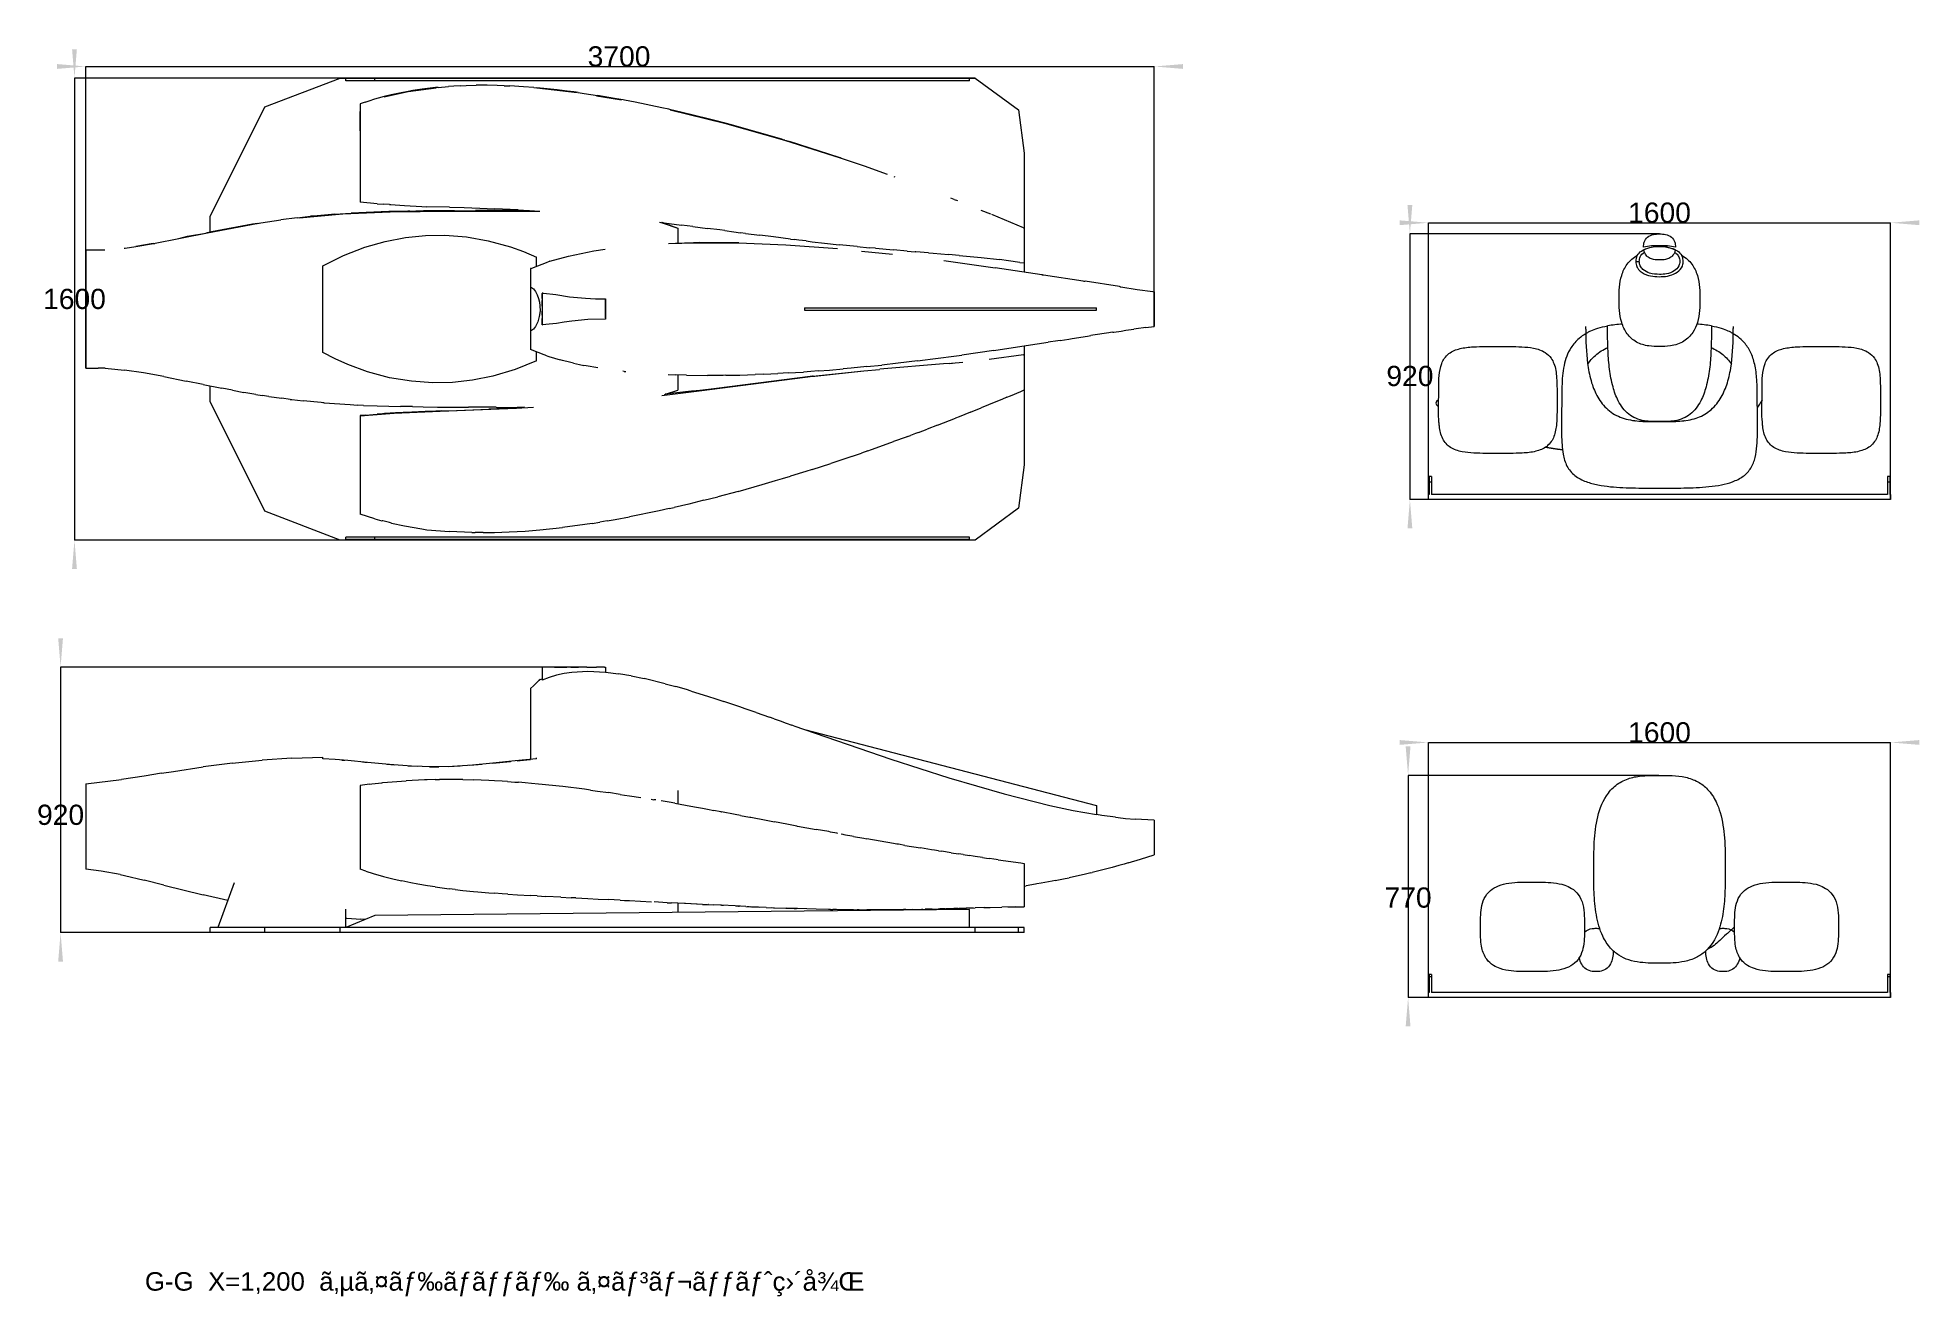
# Model space of a CAD drawing. Header units: millimetres. Extents: x 19 to 345, y 54 to 272.
import ezdxf
from ezdxf.enums import TextEntityAlignment as Align

# ---------------------------------------------------------------- set-up
doc = ezdxf.new("R2010")
doc.units = ezdxf.units.MM
doc.layers.get('0').update_dxf_attribs({"linetype": 'CONTINUOUS'})
for name, color, linetype in [('DimExtent061', 7, 'CONTINUOUS'), ('DimExtent062', 7, 'CONTINUOUS'), ('DimExtent063', 7, 'CONTINUOUS'), ('DimExtent064', 7, 'CONTINUOUS'), ('DimExtent065', 7, 'CONTINUOUS'), ('DimExtent066', 7, 'CONTINUOUS'), ('DimExtent067', 7, 'CONTINUOUS'), ('S06_Bodywork_SecG', 7, 'CONTINUOUS'), ('S06_Bodywork_SecH', 7, 'CONTINUOUS'), ('S06_Bodywork_Side', 7, 'CONTINUOUS'), ('S06_Bodywork_Tab', 7, 'CONTINUOUS'), ('S06_Bodywork_Top', 7, 'CONTINUOUS')]:
    doc.layers.add(name, color=color, linetype=linetype)
doc.styles.get("Standard").update_dxf_attribs({"font": 'arial.ttf'})
doc.dimstyles.get("Standard").update_dxf_attribs({"dimscale": 0, "dimtxt": 2.5, "dimasz": 2.5, "dimexe": 1.25, "dimexo": 0.625, "dimtad": 1, "dimtxsty": 'STANDARD', "dimcen": 2.5, "dimazin": 3, "dimtfac": 1, "dimtmove": 0, "dimatfit": 3})

msp = doc.modelspace()

# ---------------------------------------------------------------- texts
at = {"layer": 'S06_Bodywork_Tab'}
msp.add_text('G-G  X=1,200  ã‚µã‚¤ãƒ‰ãƒãƒƒãƒ‰ ã‚¤ãƒ³ãƒ¬ãƒƒãƒˆç›´å¾Œ', height=3.2, dxfattribs=at).set_placement((100, 55), align=Align.CENTER)

# ---------------------------------------------------------------- blocks, each defined once
blk = doc.blocks.new('*DimExtent061')
at = {"color": 0}
for points in [[(22.5, 267.421), (22.5, 266.587), (27.5, 267.004)], [(217.5, 267.421), (217.5, 266.587), (212.5, 267.004)]]:
    blk.add_solid(points, dxfattribs=at)
at = {"layer": 'DimExtent061'}
for p, q in [((27.5, 214.755), (27.5, 267.004)), ((27.5, 267.004), (212.5, 267.004)), ((212.5, 222.04), (212.5, 267.004))]:
    blk.add_line(p, q, dxfattribs=at)
blk.add_text('3700', height=3.5, dxfattribs=at).set_placement((119.816, 267.004), align=Align.CENTER)
blk = doc.blocks.new('*DimExtent062')
at = {"color": 0}
for points in [[(25.0963, 270), (25.9296, 270), (25.513, 265)], [(25.0963, 180), (25.9296, 180), (25.513, 185)]]:
    blk.add_solid(points, dxfattribs=at)
at = {"layer": 'DimExtent062'}
for p, q in [((181.5, 265), (25.513, 265)), ((25.513, 265), (25.513, 185)), ((181.5, 185), (25.513, 185))]:
    blk.add_line(p, q, dxfattribs=at)
blk.add_text('1600', height=3.5, dxfattribs=at).set_placement((25.513, 225), align=Align.CENTER)
blk = doc.blocks.new('*DimExtent063')
at = {"color": 0}
for points in [[(22.6908, 168), (23.5241, 168), (23.1074, 163)], [(22.6908, 112), (23.5241, 112), (23.1074, 117)]]:
    blk.add_solid(points, dxfattribs=at)
at = {"layer": 'DimExtent063'}
for p, q in [((114.219, 163), (23.1074, 163)), ((23.1074, 163), (23.1074, 117)), ((190, 117), (23.1074, 117))]:
    blk.add_line(p, q, dxfattribs=at)
blk.add_text('920', height=3.5, dxfattribs=at).set_placement((23.1074, 135.663), align=Align.CENTER)
blk = doc.blocks.new('*DimExtent064')
at = {"color": 0}
for points in [[(255, 240.354), (255, 239.521), (260, 239.938)], [(345, 240.354), (345, 239.521), (340, 239.938)]]:
    blk.add_solid(points, dxfattribs=at)
at = {"layer": 'DimExtent064'}
for p, q in [((260, 192), (260, 239.938)), ((260, 239.938), (340, 239.938)), ((340, 192), (340, 239.938))]:
    blk.add_line(p, q, dxfattribs=at)
blk.add_text('1600', height=3.5, dxfattribs=at).set_placement((300, 239.938), align=Align.CENTER)
blk = doc.blocks.new('*DimExtent065')
at = {"color": 0}
for points in [[(256.356, 243), (257.19, 243), (256.773, 238)], [(256.356, 187), (257.19, 187), (256.773, 192)]]:
    blk.add_solid(points, dxfattribs=at)
at = {"layer": 'DimExtent065'}
for p, q in [((300, 238), (256.773, 238)), ((256.773, 238), (256.773, 192)), ((340, 192), (256.773, 192))]:
    blk.add_line(p, q, dxfattribs=at)
blk.add_text('920', height=3.5, dxfattribs=at).set_placement((256.773, 211.657), align=Align.CENTER)
blk = doc.blocks.new('*DimExtent066')
at = {"color": 0}
for points in [[(255, 150.354), (255, 149.521), (260, 149.938)], [(345, 150.354), (345, 149.521), (340, 149.938)]]:
    blk.add_solid(points, dxfattribs=at)
at = {"layer": 'DimExtent066'}
for p, q in [((260, 105.754), (260, 149.938)), ((260, 149.938), (340, 149.938)), ((340, 105.754), (340, 149.938))]:
    blk.add_line(p, q, dxfattribs=at)
blk.add_text('1600', height=3.5, dxfattribs=at).set_placement((300, 149.938), align=Align.CENTER)
blk = doc.blocks.new('*DimExtent067')
at = {"color": 0}
for points in [[(256.044, 149.246), (256.877, 149.246), (256.461, 144.246)], [(256.044, 100.754), (256.877, 100.754), (256.461, 105.754)]]:
    blk.add_solid(points, dxfattribs=at)
at = {"layer": 'DimExtent067'}
for p, q in [((299.861, 144.246), (256.461, 144.246)), ((256.461, 144.246), (256.461, 105.754)), ((340, 105.754), (256.461, 105.754))]:
    blk.add_line(p, q, dxfattribs=at)
blk.add_text('770', height=3.5, dxfattribs=at).set_placement((256.461, 121.329), align=Align.CENTER)

# ---------------------------------------------------------------- dimensions: what is measured, and where the dimension line sits
at = {"layer": 'DimExtent061'}
dim = msp.add_linear_dim(base=(119.816, 267.004), p1=(27.5, 214.755), p2=(212.5, 222.04), text='3700', dimstyle='STANDARD', dxfattribs=at)
dim.commit()
dim.dimension.update_dxf_attribs({"geometry": '*DimExtent061', "text_midpoint": (120.013, 272)})
at = {"layer": 'DimExtent062'}
dim = msp.add_linear_dim(base=(25.513, 225), p1=(181.5, 265), p2=(181.5, 185), angle=90, text='1600', dimstyle='STANDARD', dxfattribs=at)
dim.commit()
dim.dimension.update_dxf_attribs({"geometry": '*DimExtent062', "text_midpoint": (20.513, 225)})
at = {"layer": 'DimExtent063'}
dim = msp.add_linear_dim(base=(23.107, 135.663), p1=(114.219, 163), p2=(190, 117), angle=90, text='920', dimstyle='STANDARD', dxfattribs=at)
dim.commit()
dim.dimension.update_dxf_attribs({"geometry": '*DimExtent063', "text_midpoint": (20.513, 139.938)})
at = {"layer": 'DimExtent064'}
dim = msp.add_linear_dim(base=(300, 239.938), p1=(260, 192), p2=(340, 192), text='1600', dimstyle='STANDARD', dxfattribs=at)
dim.commit()
dim.dimension.update_dxf_attribs({"geometry": '*DimExtent064', "text_midpoint": (300, 244.938)})
at = {"layer": 'DimExtent065'}
dim = msp.add_linear_dim(base=(256.773, 211.657), p1=(300, 238), p2=(340, 192), angle=90, text='920', dimstyle='STANDARD', dxfattribs=at)
dim.commit()
dim.dimension.update_dxf_attribs({"geometry": '*DimExtent065', "text_midpoint": (253, 214.938)})
at = {"layer": 'DimExtent066'}
dim = msp.add_linear_dim(base=(300, 149.938), p1=(260, 105.754), p2=(340, 105.754), text='1600', dimstyle='STANDARD', dxfattribs=at)
dim.commit()
dim.dimension.update_dxf_attribs({"geometry": '*DimExtent066', "text_midpoint": (300, 154.938)})
at = {"layer": 'DimExtent067'}
dim = msp.add_linear_dim(base=(256.461, 121.329), p1=(299.861, 144.246), p2=(340, 105.754), angle=90, text='770', dimstyle='STANDARD', dxfattribs=at)
dim.commit()
dim.dimension.update_dxf_attribs({"geometry": '*DimExtent067', "text_midpoint": (253, 124.938)})

# ---------------------------------------------------------------- linework, layer by layer
at = {"layer": 'S06_Bodywork_SecG'}
for p, q in [((260.1, 196), (260.1, 195.097)), ((260.5, 196), (260.1, 196)), ((260.1, 196), (260.1, 195.097)), ((260.5, 196), (260.5, 195.097)), ((260.5, 196), (260.5, 195.097)), ((339.5, 196), (339.5, 195.097)), ((339.9, 196), (339.5, 196)), ((339.5, 196), (339.5, 195.097)), ((339.9, 196), (339.9, 195.097)), ((339.9, 196), (339.9, 195.097)), ((260, 192), (260, 192.9)), ((260.1, 192.9), (260, 192.9)), ((260, 192), (260, 192.9)), ((260.1, 192.9), (260, 192.9)), ((260.1, 195.097), (260.1, 192.9)), ((260.1, 195.097), (260.5, 195.097)), ((260.1, 195.097), (260.1, 192.9)), ((260.1, 195.097), (260.5, 195.097)), ((260.5, 195.097), (260.5, 192.9)), ((260.5, 195.097), (260.5, 192.9)), ((339.5, 192.9), (260.5, 192.9)), ((339.5, 192.9), (260.5, 192.9)), ((339.5, 195.097), (339.5, 192.9)), ((339.5, 195.097), (339.9, 195.097)), ((339.5, 195.097), (339.5, 192.9)), ((339.5, 195.097), (339.9, 195.097)), ((339.9, 195.097), (339.9, 192.9)), ((339.9, 195.097), (339.9, 192.9)), ((340, 192.9), (339.9, 192.9)), ((340, 192.9), (339.9, 192.9)), ((340, 192.9), (340, 192)), ((340, 192.9), (340, 192)), ((340, 192), (260, 192)), ((340, 192), (260, 192))]:
    msp.add_line(p, q, dxfattribs=at)
for points, knots in [([(297.25, 235.75), (297.245, 236.034), (297.274, 236.324), (297.363, 236.596), (297.469, 236.924), (297.672, 237.219), (297.94, 237.436), (298.235, 237.677), (298.596, 237.827), (298.966, 237.908), (299.306, 237.983), (299.654, 238.001), (300, 238), (300.346, 238.001), (300.694, 237.983), (301.034, 237.908), (301.404, 237.827), (301.765, 237.677), (302.06, 237.436), (302.328, 237.219), (302.531, 236.924), (302.637, 236.596), (302.732, 236.312), (302.753, 236.011), (302.75, 235.714)], [0, 0, 0, 0, 17.1207208, 17.1207208, 17.1207208, 37.7560834, 37.7560834, 37.7560834, 60.5431846, 60.5431846, 60.5431846, 81.328556, 81.328556, 81.328556, 102.1139274, 102.1139274, 102.1139274, 124.9010286, 124.9010286, 124.9010286, 145.5363912, 145.5363912, 145.5363912, 163.3831667, 163.3831667, 163.3831667, 163.3831667]), ([(296.138, 234.274), (296.318, 234.566), (296.582, 234.833), (296.896, 235.047), (297.167, 235.233), (297.472, 235.381), (297.792, 235.494), (298.491, 235.741), (299.25, 235.821), (300.002, 235.818), (300.68, 235.82), (301.361, 235.756), (302.001, 235.562), (302.39, 235.444), (302.764, 235.278), (303.091, 235.056), (303.412, 234.84), (303.679, 234.57), (303.862, 234.274)], [0, 0, 0, 0, 0.1334548, 0.1334548, 0.1334548, 0.2487854, 0.2487854, 0.2487854, 0.5001391, 0.5001391, 0.5001391, 0.7262629, 0.7262629, 0.7262629, 0.8643871, 0.8643871, 0.8643871, 1, 1, 1, 1]), ([(296.5, 233.25), (296.494, 233.515), (296.547, 233.782), (296.656, 234.024), (296.81, 234.363), (297.076, 234.641), (297.382, 234.849)], [0, 0, 0, 0, 15.8822525, 15.8822525, 15.8822525, 38.1089549, 38.1089549, 38.1089549, 38.1089549]), ([(302.618, 234.849), (302.824, 234.711), (303.001, 234.544), (303.151, 234.348), (303.302, 234.147), (303.41, 233.913), (303.461, 233.667), (303.488, 233.529), (303.501, 233.39), (303.5, 233.25), (303.502, 232.985), (303.456, 232.718), (303.344, 232.476), (303.179, 232.113), (302.887, 231.821), (302.554, 231.608), (302.145, 231.347), (301.678, 231.19), (301.203, 231.1), (300.807, 231.025), (300.403, 230.999), (300, 231), (299.425, 230.998), (298.845, 231.054), (298.293, 231.224), (297.864, 231.357), (297.448, 231.558), (297.113, 231.862), (296.923, 232.035), (296.763, 232.242), (296.656, 232.476), (296.541, 232.718), (296.502, 232.985), (296.5, 233.25)], [147.5758684, 147.5758684, 147.5758684, 147.5758684, 162.2660122, 162.2660122, 162.2660122, 177.3141947, 177.3141947, 177.3141947, 185.6837198, 185.6837198, 185.6837198, 201.5659723, 201.5659723, 201.5659723, 225.3305289, 225.3305289, 225.3305289, 254.3462596, 254.3462596, 254.3462596, 278.5255798, 278.5255798, 278.5255798, 313.0807421, 313.0807421, 313.0807421, 340.0890933, 340.0890933, 340.0890933, 355.4851872, 355.4851872, 355.4851872, 371.3674397, 371.3674397, 371.3674397, 371.3674397]), ([(302.75, 235.714), (301.853, 235.941), (300.921, 235.968), (300, 235.967), (299.079, 235.968), (298.148, 235.941), (297.251, 235.714)], [0.00110899, 0.00110899, 0.00110899, 0.00110899, 0.50028268, 0.50028268, 0.50028268, 0.99935101, 0.99935101, 0.99935101, 0.99935101]), ([(302.713, 235.213), (302.281, 235.456), (301.802, 235.605), (301.317, 235.694), (300.876, 235.775), (300.427, 235.801), (299.979, 235.8), (299.51, 235.8), (299.04, 235.767), (298.58, 235.674), (298.13, 235.584), (297.688, 235.438), (297.287, 235.213)], [0.00866877, 0.00866877, 0.00866877, 0.00866877, 0.26858114, 0.26858114, 0.26858114, 0.5040111, 0.5040111, 0.5040111, 0.75045604, 0.75045604, 0.75045604, 0.99198222, 0.99198222, 0.99198222, 0.99198222]), ([(302.713, 235.213), (302.659, 234.882), (302.523, 234.562), (302.305, 234.305), (302.152, 234.126), (301.972, 233.979), (301.766, 233.864), (301.535, 233.737), (301.291, 233.647), (301.034, 233.592), (300.694, 233.517), (300.346, 233.499), (300, 233.5), (299.654, 233.499), (299.306, 233.517), (298.966, 233.592), (298.709, 233.647), (298.465, 233.737), (298.234, 233.864), (298.028, 233.979), (297.848, 234.126), (297.695, 234.305), (297.477, 234.562), (297.341, 234.882), (297.287, 235.213)], [173.4249574, 173.4249574, 173.4249574, 173.4249574, 193.5509117, 193.5509117, 193.5509117, 207.5275466, 207.5275466, 207.5275466, 223.2002966, 223.2002966, 223.2002966, 243.985668, 243.985668, 243.985668, 264.7710395, 264.7710395, 264.7710395, 280.4437894, 280.4437894, 280.4437894, 294.4204243, 294.4204243, 294.4204243, 314.5460428, 314.5460428, 314.5460428, 314.5460428]), ([(293, 226.75), (292.992, 228.109), (293.051, 229.501), (293.45, 230.813), (293.662, 231.514), (293.975, 232.191), (294.411, 232.782), (294.865, 233.401), (295.458, 233.918), (296.138, 234.274)], [0, 0, 0, 0, 0.08158485, 0.08158485, 0.08158485, 0.12535467, 0.12535467, 0.12535467, 0.17106989, 0.17106989, 0.17106989, 0.17106989]), ([(303.862, 234.274), (304.542, 233.918), (305.135, 233.401), (305.589, 232.782), (306.025, 232.191), (306.338, 231.514), (306.55, 230.813), (306.756, 230.135), (306.872, 229.434), (306.934, 228.73), (306.991, 228.072), (307, 227.411), (307, 226.75), (307, 226.089), (306.991, 225.428), (306.934, 224.77), (306.872, 224.066), (306.756, 223.365), (306.55, 222.687), (306.365, 222.077), (306.106, 221.486), (305.753, 220.953), (305.358, 220.352), (304.84, 219.828), (304.232, 219.441), (303.524, 218.986), (302.705, 218.724), (301.876, 218.604), (301.255, 218.514), (300.628, 218.5), (300, 218.5), (299.372, 218.5), (298.745, 218.514), (298.124, 218.604), (297.391, 218.71), (296.668, 218.926), (296.021, 219.29), (295.384, 219.645), (294.83, 220.143), (294.401, 220.732), (293.97, 221.32), (293.661, 221.991), (293.45, 222.687), (293.245, 223.365), (293.127, 224.065), (293.066, 224.77), (293.01, 225.429), (293.004, 226.094), (293, 226.75)], [0.32892676, 0.32892676, 0.32892676, 0.32892676, 0.37464533, 0.37464533, 0.37464533, 0.41841515, 0.41841515, 0.41841515, 0.46058385, 0.46058385, 0.46058385, 0.5, 0.5, 0.5, 0.53941615, 0.53941615, 0.53941615, 0.58158485, 0.58158485, 0.58158485, 0.61964686, 0.61964686, 0.61964686, 0.66256588, 0.66256588, 0.66256588, 0.71260756, 0.71260756, 0.71260756, 0.75, 0.75, 0.75, 0.78739244, 0.78739244, 0.78739244, 0.83158485, 0.83158485, 0.83158485, 0.875, 0.875, 0.875, 0.91841515, 0.91841515, 0.91841515, 0.96058385, 0.96058385, 0.96058385, 1, 1, 1, 1]), ([(295.9, 233.25), (295.901, 233.082), (295.917, 232.916), (295.948, 232.751), (295.977, 232.608), (296.023, 232.47), (296.084, 232.337), (296.163, 232.164), (296.264, 232.005), (296.386, 231.859), (296.742, 231.432), (297.235, 231.141), (297.75, 230.949), (298.214, 230.777), (298.703, 230.68), (299.194, 230.634), (299.686, 230.591), (300.182, 230.59), (300.675, 230.623), (301.16, 230.659), (301.644, 230.744), (302.106, 230.898), (302.56, 231.051), (302.997, 231.272), (303.356, 231.592), (303.699, 231.895), (303.96, 232.3), (304.052, 232.751), (304.102, 232.993), (304.11, 233.244), (304.09, 233.49), (304.068, 233.763), (303.991, 234.032), (303.862, 234.274)], [0, 0, 0, 0, 0.03274248, 0.03274248, 0.03274248, 0.06124104, 0.06124104, 0.06124104, 0.09828061, 0.09828061, 0.09828061, 0.20650932, 0.20650932, 0.20650932, 0.30332782, 0.30332782, 0.30332782, 0.40012508, 0.40012508, 0.40012508, 0.49548627, 0.49548627, 0.49548627, 0.58943774, 0.58943774, 0.58943774, 0.67913556, 0.67913556, 0.67913556, 0.72752397, 0.72752397, 0.72752397, 0.7811394, 0.7811394, 0.7811394, 0.7811394]), ([(287.23, 220.727), (287.189, 220.718), (287.256, 220.768), (287.433, 220.878), (287.585, 220.97), (287.817, 221.1), (288.127, 221.243), (288.764, 221.538), (289.731, 221.877), (290.997, 222.085)], [0.51757638, 0.51757638, 0.51757638, 0.51757638, 0.65041631, 0.65041631, 0.65041631, 0.76487681, 0.76487681, 0.76487681, 1, 1, 1, 1]), ([(287.23, 220.727), (287.189, 220.718), (287.256, 220.768), (287.433, 220.878), (287.585, 220.97), (287.817, 221.1), (288.127, 221.243), (288.764, 221.538), (289.731, 221.877), (290.997, 222.085)], [0.51757638, 0.51757638, 0.51757638, 0.51757638, 0.65041631, 0.65041631, 0.65041631, 0.76487681, 0.76487681, 0.76487681, 1, 1, 1, 1]), ([(309, 222.086), (308.998, 220.611), (308.986, 219.136), (308.914, 217.662), (308.864, 216.639), (308.785, 215.617), (308.655, 214.601), (308.521, 213.557), (308.334, 212.518), (308.053, 211.502), (307.824, 210.68), (307.534, 209.871), (307.143, 209.11), (306.693, 208.232), (306.096, 207.412), (305.316, 206.796), (304.947, 206.504), (304.546, 206.264), (304.114, 206.076), (303.635, 205.868), (303.127, 205.73), (302.613, 205.644), (301.752, 205.5), (300.876, 205.5), (300, 205.5), (299.124, 205.5), (298.248, 205.5), (297.387, 205.644), (296.873, 205.73), (296.365, 205.868), (295.886, 206.076), (295.454, 206.264), (295.053, 206.504), (294.684, 206.796), (293.904, 207.412), (293.307, 208.232), (292.857, 209.11), (292.466, 209.871), (292.176, 210.68), (291.947, 211.502), (291.666, 212.518), (291.479, 213.557), (291.345, 214.601), (291.215, 215.617), (291.137, 216.638), (291.086, 217.662), (291.014, 219.135), (290.996, 220.613), (290.997, 222.085)], [0.51007653, 0.51007653, 0.51007653, 0.51007653, 0.55885807, 0.55885807, 0.55885807, 0.59272834, 0.59272834, 0.59272834, 0.62754609, 0.62754609, 0.62754609, 0.6557838, 0.6557838, 0.6557838, 0.6884788, 0.6884788, 0.6884788, 0.70393237, 0.70393237, 0.70393237, 0.72114905, 0.72114905, 0.72114905, 0.75, 0.75, 0.75, 0.77885095, 0.77885095, 0.77885095, 0.79606763, 0.79606763, 0.79606763, 0.8115212, 0.8115212, 0.8115212, 0.8442162, 0.8442162, 0.8442162, 0.87245391, 0.87245391, 0.87245391, 0.90727166, 0.90727166, 0.90727166, 0.94114193, 0.94114193, 0.94114193, 0.98988179, 0.98988179, 0.98988179, 0.98988179]), ([(309, 222.086), (310.256, 221.879), (311.219, 221.544), (311.855, 221.25), (312.167, 221.106), (312.402, 220.976), (312.556, 220.882), (312.737, 220.769), (312.807, 220.718), (312.765, 220.728)], [0, 0, 0, 0, 0.23352616, 0.23352616, 0.23352616, 0.34800553, 0.34800553, 0.34800553, 0.4824259, 0.4824259, 0.4824259, 0.4824259]), ([(309, 222.086), (310.256, 221.879), (311.219, 221.544), (311.855, 221.25), (312.167, 221.106), (312.402, 220.976), (312.556, 220.882), (312.737, 220.769), (312.807, 220.718), (312.765, 220.728)], [0, 0, 0, 0, 0.23352616, 0.23352616, 0.23352616, 0.34800553, 0.34800553, 0.34800553, 0.4824259, 0.4824259, 0.4824259, 0.4824259]), ([(261.75, 209.25), (261.711, 208.618), (261.699, 207.986), (261.713, 207.353), (261.726, 206.712), (261.759, 206.072), (261.81, 205.433), (261.828, 205.194), (261.85, 204.956), (261.877, 204.719), (261.962, 203.968), (262.121, 203.215), (262.461, 202.535), (262.761, 201.925), (263.227, 201.396), (263.802, 201.031), (264.412, 200.638), (265.115, 200.415), (265.822, 200.275), (266.487, 200.145), (267.163, 200.087), (267.838, 200.05), (269.224, 199.976), (270.613, 200), (272, 200), (273.415, 200), (274.831, 199.975), (276.244, 200.055), (277.02, 200.099), (277.798, 200.174), (278.554, 200.358), (279.235, 200.525), (279.904, 200.788), (280.463, 201.218), (280.768, 201.451), (281.035, 201.733), (281.253, 202.049), (281.439, 202.321), (281.591, 202.612), (281.71, 202.92), (281.984, 203.623), (282.101, 204.375), (282.166, 205.124), (282.283, 206.496), (282.25, 207.874), (282.25, 209.25), (282.25, 210.532), (282.278, 211.815), (282.188, 213.095), (282.128, 213.94), (282.018, 214.793), (281.707, 215.587), (281.586, 215.901), (281.429, 216.197), (281.237, 216.474), (280.961, 216.87), (280.604, 217.208), (280.198, 217.469), (279.588, 217.862), (278.885, 218.085), (278.178, 218.225), (277.513, 218.355), (276.837, 218.413), (276.162, 218.45), (274.776, 218.524), (273.387, 218.5), (272, 218.5), (270.585, 218.5), (269.169, 218.525), (267.756, 218.445), (266.982, 218.401), (266.207, 218.326), (265.452, 218.144), (264.772, 217.978), (264.103, 217.716), (263.543, 217.286), (263.23, 217.048), (262.957, 216.759), (262.735, 216.434), (262.551, 216.161), (262.4, 215.87), (262.283, 215.561), (262.03, 214.9), (261.909, 214.196), (261.842, 213.494), (261.711, 212.082), (261.838, 210.663), (261.75, 209.25)], [0, 0, 0, 0, 0.0275741, 0.0275741, 0.0275741, 0.0555105, 0.0555105, 0.0555105, 0.0659302, 0.0659302, 0.0659302, 0.0989321, 0.0989321, 0.0989321, 0.1285764, 0.1285764, 0.1285764, 0.1601003, 0.1601003, 0.1601003, 0.1895975, 0.1895975, 0.1895975, 0.2500682, 0.2500682, 0.2500682, 0.3117386, 0.3117386, 0.3117386, 0.3456381, 0.3456381, 0.3456381, 0.3762655, 0.3762655, 0.3762655, 0.3929888, 0.3929888, 0.3929888, 0.4073051, 0.4073051, 0.4073051, 0.4401094, 0.4401094, 0.4401094, 0.500074, 0.500074, 0.500074, 0.5559389, 0.5559389, 0.5559389, 0.5929433, 0.5929433, 0.5929433, 0.6075599, 0.6075599, 0.6075599, 0.6285893, 0.6285893, 0.6285893, 0.6601057, 0.6601057, 0.6601057, 0.6895958, 0.6895958, 0.6895958, 0.7500519, 0.7500519, 0.7500519, 0.8117074, 0.8117074, 0.8117074, 0.8454988, 0.8454988, 0.8454988, 0.8761189, 0.8761189, 0.8761189, 0.8932386, 0.8932386, 0.8932386, 0.9075518, 0.9075518, 0.9075518, 0.9383381, 0.9383381, 0.9383381, 1, 1, 1, 1]), ([(261.75, 209.25), (261.711, 208.618), (261.699, 207.986), (261.713, 207.353), (261.726, 206.712), (261.759, 206.072), (261.81, 205.433), (261.828, 205.194), (261.85, 204.956), (261.877, 204.719), (261.962, 203.968), (262.121, 203.215), (262.461, 202.535), (262.761, 201.925), (263.227, 201.396), (263.802, 201.031), (264.412, 200.638), (265.115, 200.415), (265.822, 200.275), (266.487, 200.145), (267.163, 200.087), (267.838, 200.05), (269.224, 199.976), (270.613, 200), (272, 200), (273.415, 200), (274.831, 199.975), (276.244, 200.055), (277.02, 200.099), (277.798, 200.174), (278.554, 200.358), (279.235, 200.525), (279.904, 200.788), (280.463, 201.218), (280.768, 201.451), (281.035, 201.733), (281.253, 202.049), (281.439, 202.321), (281.591, 202.612), (281.71, 202.92), (281.984, 203.623), (282.101, 204.375), (282.166, 205.124), (282.283, 206.496), (282.25, 207.874), (282.25, 209.25), (282.25, 210.532), (282.278, 211.815), (282.188, 213.095), (282.128, 213.94), (282.018, 214.793), (281.707, 215.587), (281.586, 215.901), (281.429, 216.197), (281.237, 216.474), (280.961, 216.87), (280.604, 217.208), (280.198, 217.469), (279.588, 217.862), (278.885, 218.085), (278.178, 218.225), (277.513, 218.355), (276.837, 218.413), (276.162, 218.45), (274.776, 218.524), (273.387, 218.5), (272, 218.5), (270.585, 218.5), (269.169, 218.525), (267.756, 218.445), (266.982, 218.401), (266.207, 218.326), (265.452, 218.144), (264.772, 217.978), (264.103, 217.716), (263.543, 217.286), (263.23, 217.048), (262.957, 216.759), (262.735, 216.434), (262.551, 216.161), (262.4, 215.87), (262.283, 215.561), (262.03, 214.9), (261.909, 214.196), (261.842, 213.494), (261.711, 212.082), (261.838, 210.663), (261.75, 209.25)], [0, 0, 0, 0, 0.0275741, 0.0275741, 0.0275741, 0.0555105, 0.0555105, 0.0555105, 0.0659302, 0.0659302, 0.0659302, 0.0989321, 0.0989321, 0.0989321, 0.1285764, 0.1285764, 0.1285764, 0.1601003, 0.1601003, 0.1601003, 0.1895975, 0.1895975, 0.1895975, 0.2500682, 0.2500682, 0.2500682, 0.3117386, 0.3117386, 0.3117386, 0.3456381, 0.3456381, 0.3456381, 0.3762655, 0.3762655, 0.3762655, 0.3929888, 0.3929888, 0.3929888, 0.4073051, 0.4073051, 0.4073051, 0.4401094, 0.4401094, 0.4401094, 0.500074, 0.500074, 0.500074, 0.5559389, 0.5559389, 0.5559389, 0.5929433, 0.5929433, 0.5929433, 0.6075599, 0.6075599, 0.6075599, 0.6285893, 0.6285893, 0.6285893, 0.6601057, 0.6601057, 0.6601057, 0.6895958, 0.6895958, 0.6895958, 0.7500519, 0.7500519, 0.7500519, 0.8117074, 0.8117074, 0.8117074, 0.8454988, 0.8454988, 0.8454988, 0.8761189, 0.8761189, 0.8761189, 0.8932386, 0.8932386, 0.8932386, 0.9075518, 0.9075518, 0.9075518, 0.9383381, 0.9383381, 0.9383381, 1, 1, 1, 1]), ([(283.061, 208.248), (283.024, 206.842), (282.988, 205.435), (283.011, 204.028), (283.023, 203.19), (283.062, 202.354), (283.129, 201.52), (283.177, 200.962), (283.233, 200.405), (283.327, 199.854), (283.447, 199.147), (283.644, 198.447), (283.977, 197.809), (284.306, 197.173), (284.777, 196.612), (285.341, 196.172), (285.925, 195.714), (286.594, 195.376), (287.286, 195.117), (287.952, 194.868), (288.642, 194.689), (289.339, 194.55), (290.759, 194.27), (292.204, 194.15), (293.648, 194.08), (295.125, 194.01), (296.605, 193.996), (298.083, 193.994), (299.41, 193.994), (300.736, 193.994), (302.062, 193.994), (303.497, 193.997), (304.933, 194.013), (306.366, 194.081), (307.832, 194.152), (309.299, 194.275), (310.74, 194.566), (311.382, 194.696), (312.019, 194.863), (312.635, 195.087), (313.292, 195.327), (313.929, 195.635), (314.496, 196.047), (315.026, 196.43), (315.485, 196.913), (315.831, 197.468), (316.183, 198.033), (316.415, 198.665), (316.566, 199.311), (316.717, 199.961), (316.791, 200.626), (316.851, 201.291), (316.909, 201.988), (316.946, 202.686), (316.961, 203.386), (316.997, 204.869), (316.957, 206.352), (316.942, 207.836), (316.925, 209.373), (316.959, 210.912), (316.87, 212.448), (316.817, 213.346), (316.727, 214.244), (316.547, 215.126), (316.395, 215.873), (316.179, 216.608), (315.866, 217.304), (315.591, 217.916), (315.241, 218.496), (314.814, 219.014), (314.245, 219.706), (313.541, 220.282), (312.765, 220.728)], [0, 0, 0, 0, 0.03859652, 0.03859652, 0.03859652, 0.06155582, 0.06155582, 0.06155582, 0.07690191, 0.07690191, 0.07690191, 0.09660096, 0.09660096, 0.09660096, 0.11623338, 0.11623338, 0.11623338, 0.13654544, 0.13654544, 0.13654544, 0.15603963, 0.15603963, 0.15603963, 0.19571669, 0.19571669, 0.19571669, 0.23628949, 0.23628949, 0.23628949, 0.27267212, 0.27267212, 0.27267212, 0.31204566, 0.31204566, 0.31204566, 0.3523231, 0.3523231, 0.3523231, 0.37031859, 0.37031859, 0.37031859, 0.38953016, 0.38953016, 0.38953016, 0.40746205, 0.40746205, 0.40746205, 0.42568587, 0.42568587, 0.42568587, 0.44399599, 0.44399599, 0.44399599, 0.46318197, 0.46318197, 0.46318197, 0.50387954, 0.50387954, 0.50387954, 0.54606834, 0.54606834, 0.54606834, 0.57076006, 0.57076006, 0.57076006, 0.59166552, 0.59166552, 0.59166552, 0.61008233, 0.61008233, 0.61008233, 0.63464405, 0.63464405, 0.63464405, 0.63464405]), ([(283.061, 208.248), (283.024, 206.842), (282.988, 205.435), (283.011, 204.028), (283.023, 203.19), (283.062, 202.354), (283.129, 201.52), (283.177, 200.962), (283.233, 200.405), (283.327, 199.854), (283.447, 199.147), (283.644, 198.447), (283.977, 197.809), (284.306, 197.173), (284.777, 196.612), (285.341, 196.172), (285.925, 195.714), (286.594, 195.376), (287.286, 195.117), (287.952, 194.868), (288.642, 194.689), (289.339, 194.55), (290.759, 194.27), (292.204, 194.15), (293.648, 194.08), (295.125, 194.01), (296.605, 193.996), (298.083, 193.994), (299.41, 193.994), (300.736, 193.994), (302.062, 193.994), (303.497, 193.997), (304.933, 194.013), (306.366, 194.081), (307.832, 194.152), (309.299, 194.275), (310.74, 194.566), (311.382, 194.696), (312.019, 194.863), (312.635, 195.087), (313.292, 195.327), (313.929, 195.635), (314.496, 196.047), (315.026, 196.43), (315.485, 196.913), (315.831, 197.468), (316.183, 198.033), (316.415, 198.665), (316.566, 199.311), (316.717, 199.961), (316.791, 200.626), (316.851, 201.291), (316.909, 201.988), (316.946, 202.686), (316.961, 203.386), (316.997, 204.869), (316.957, 206.352), (316.942, 207.836), (316.925, 209.373), (316.959, 210.912), (316.87, 212.448), (316.817, 213.346), (316.727, 214.244), (316.547, 215.126), (316.395, 215.873), (316.179, 216.608), (315.866, 217.304), (315.591, 217.916), (315.241, 218.496), (314.814, 219.014), (314.245, 219.706), (313.541, 220.282), (312.765, 220.728)], [0, 0, 0, 0, 0.03859652, 0.03859652, 0.03859652, 0.06155582, 0.06155582, 0.06155582, 0.07690191, 0.07690191, 0.07690191, 0.09660096, 0.09660096, 0.09660096, 0.11623338, 0.11623338, 0.11623338, 0.13654544, 0.13654544, 0.13654544, 0.15603963, 0.15603963, 0.15603963, 0.19571669, 0.19571669, 0.19571669, 0.23628949, 0.23628949, 0.23628949, 0.27267212, 0.27267212, 0.27267212, 0.31204566, 0.31204566, 0.31204566, 0.3523231, 0.3523231, 0.3523231, 0.37031859, 0.37031859, 0.37031859, 0.38953016, 0.38953016, 0.38953016, 0.40746205, 0.40746205, 0.40746205, 0.42568587, 0.42568587, 0.42568587, 0.44399599, 0.44399599, 0.44399599, 0.46318197, 0.46318197, 0.46318197, 0.50387954, 0.50387954, 0.50387954, 0.54606834, 0.54606834, 0.54606834, 0.57076006, 0.57076006, 0.57076006, 0.59166552, 0.59166552, 0.59166552, 0.61008233, 0.61008233, 0.61008233, 0.63464405, 0.63464405, 0.63464405, 0.63464405]), ([(287.23, 220.727), (286.82, 220.492), (286.434, 220.221), (286.073, 219.916), (285.531, 219.455), (285.057, 218.914), (284.675, 218.313), (284.074, 217.374), (283.701, 216.307), (283.471, 215.22), (283.217, 214.028), (283.133, 212.808), (283.102, 211.592), (283.073, 210.478), (283.09, 209.363), (283.061, 208.248)], [0.87302044, 0.87302044, 0.87302044, 0.87302044, 0.88596301, 0.88596301, 0.88596301, 0.90548924, 0.90548924, 0.90548924, 0.93601056, 0.93601056, 0.93601056, 0.96941232, 0.96941232, 0.96941232, 1, 1, 1, 1]), ([(287.23, 220.727), (286.82, 220.492), (286.434, 220.221), (286.073, 219.916), (285.531, 219.455), (285.057, 218.914), (284.675, 218.313), (284.074, 217.374), (283.701, 216.307), (283.471, 215.22), (283.217, 214.028), (283.133, 212.808), (283.102, 211.592), (283.073, 210.478), (283.09, 209.363), (283.061, 208.248)], [0.87302044, 0.87302044, 0.87302044, 0.87302044, 0.88596301, 0.88596301, 0.88596301, 0.90548924, 0.90548924, 0.90548924, 0.93601056, 0.93601056, 0.93601056, 0.96941232, 0.96941232, 0.96941232, 1, 1, 1, 1]), ([(287.23, 220.727), (287.258, 218.762), (287.34, 216.793), (287.649, 214.852), (287.812, 213.844), (288.039, 212.846), (288.367, 211.877), (288.651, 211.042), (289.011, 210.23), (289.478, 209.474), (289.973, 208.672), (290.596, 207.936), (291.34, 207.348), (292.088, 206.754), (292.962, 206.316), (293.88, 206.043), (294.828, 205.758), (295.804, 205.636), (296.779, 205.57), (297.641, 205.513), (298.504, 205.503), (299.366, 205.5)], [0.04285817, 0.04285817, 0.04285817, 0.04285817, 0.15409182, 0.15409182, 0.15409182, 0.21185443, 0.21185443, 0.21185443, 0.26170689, 0.26170689, 0.26170689, 0.31479013, 0.31479013, 0.31479013, 0.36820158, 0.36820158, 0.36820158, 0.42333158, 0.42333158, 0.42333158, 0.47202219, 0.47202219, 0.47202219, 0.47202219]), ([(287.23, 220.727), (287.258, 218.762), (287.34, 216.793), (287.649, 214.852), (287.812, 213.844), (288.039, 212.846), (288.367, 211.877), (288.651, 211.042), (289.011, 210.23), (289.478, 209.474), (289.973, 208.672), (290.596, 207.936), (291.34, 207.348), (292.088, 206.754), (292.962, 206.316), (293.88, 206.043), (294.828, 205.758), (295.804, 205.636), (296.779, 205.57), (297.641, 205.513), (298.504, 205.503), (299.366, 205.5)], [0.04285817, 0.04285817, 0.04285817, 0.04285817, 0.15409182, 0.15409182, 0.15409182, 0.21185443, 0.21185443, 0.21185443, 0.26170689, 0.26170689, 0.26170689, 0.31479013, 0.31479013, 0.31479013, 0.36820158, 0.36820158, 0.36820158, 0.42333158, 0.42333158, 0.42333158, 0.47202219, 0.47202219, 0.47202219, 0.47202219]), ([(300.634, 205.5), (301.6, 205.503), (302.566, 205.515), (303.53, 205.592), (304.468, 205.67), (305.413, 205.808), (306.32, 206.106), (307.162, 206.378), (307.962, 206.795), (308.654, 207.343), (309.403, 207.934), (310.023, 208.668), (310.518, 209.468), (310.985, 210.222), (311.347, 211.035), (311.631, 211.87), (311.948, 212.805), (312.171, 213.768), (312.332, 214.74), (312.66, 216.719), (312.74, 218.727), (312.765, 220.728)], [0.49586618, 0.49586618, 0.49586618, 0.49586618, 0.55038713, 0.55038713, 0.55038713, 0.60353566, 0.60353566, 0.60353566, 0.65293272, 0.65293272, 0.65293272, 0.70634557, 0.70634557, 0.70634557, 0.75657952, 0.75657952, 0.75657952, 0.81273646, 0.81273646, 0.81273646, 0.92691601, 0.92691601, 0.92691601, 0.92691601]), ([(300.634, 205.5), (301.6, 205.503), (302.566, 205.515), (303.53, 205.592), (304.468, 205.67), (305.413, 205.808), (306.32, 206.106), (307.162, 206.378), (307.962, 206.795), (308.654, 207.343), (309.403, 207.934), (310.023, 208.668), (310.518, 209.468), (310.985, 210.222), (311.347, 211.035), (311.631, 211.87), (311.948, 212.805), (312.171, 213.768), (312.332, 214.74), (312.66, 216.719), (312.74, 218.727), (312.765, 220.728)], [0.49586618, 0.49586618, 0.49586618, 0.49586618, 0.55038713, 0.55038713, 0.55038713, 0.60353566, 0.60353566, 0.60353566, 0.65293272, 0.65293272, 0.65293272, 0.70634557, 0.70634557, 0.70634557, 0.75657952, 0.75657952, 0.75657952, 0.81273646, 0.81273646, 0.81273646, 0.92691601, 0.92691601, 0.92691601, 0.92691601]), ([(317.75, 209.25), (317.711, 208.618), (317.699, 207.986), (317.713, 207.353), (317.726, 206.712), (317.759, 206.072), (317.81, 205.433), (317.828, 205.194), (317.85, 204.956), (317.877, 204.719), (317.962, 203.968), (318.121, 203.215), (318.461, 202.535), (318.761, 201.925), (319.227, 201.396), (319.802, 201.031), (320.412, 200.638), (321.115, 200.415), (321.822, 200.275), (322.487, 200.145), (323.163, 200.087), (323.838, 200.05), (325.224, 199.976), (326.613, 200), (328, 200), (329.415, 200), (330.831, 199.975), (332.244, 200.055), (333.02, 200.099), (333.798, 200.174), (334.554, 200.358), (335.235, 200.525), (335.904, 200.788), (336.463, 201.218), (336.768, 201.451), (337.035, 201.733), (337.253, 202.049), (337.439, 202.321), (337.591, 202.612), (337.71, 202.92), (337.984, 203.623), (338.101, 204.375), (338.166, 205.124), (338.283, 206.496), (338.25, 207.874), (338.25, 209.25), (338.25, 210.532), (338.278, 211.815), (338.188, 213.095), (338.128, 213.94), (338.018, 214.793), (337.707, 215.587), (337.586, 215.901), (337.429, 216.197), (337.237, 216.474), (336.961, 216.87), (336.604, 217.208), (336.198, 217.469), (335.588, 217.862), (334.885, 218.085), (334.178, 218.225), (333.513, 218.355), (332.837, 218.413), (332.162, 218.45), (330.776, 218.524), (329.387, 218.5), (328, 218.5), (326.585, 218.5), (325.169, 218.525), (323.756, 218.445), (322.982, 218.401), (322.207, 218.326), (321.452, 218.144), (320.772, 217.978), (320.103, 217.716), (319.543, 217.286), (319.23, 217.048), (318.957, 216.759), (318.735, 216.434), (318.551, 216.161), (318.4, 215.87), (318.283, 215.561), (318.03, 214.9), (317.909, 214.196), (317.842, 213.494), (317.711, 212.082), (317.838, 210.663), (317.75, 209.25)], [0, 0, 0, 0, 0.0275741, 0.0275741, 0.0275741, 0.0555105, 0.0555105, 0.0555105, 0.0659302, 0.0659302, 0.0659302, 0.0989321, 0.0989321, 0.0989321, 0.1285764, 0.1285764, 0.1285764, 0.1601003, 0.1601003, 0.1601003, 0.1895975, 0.1895975, 0.1895975, 0.2500682, 0.2500682, 0.2500682, 0.3117386, 0.3117386, 0.3117386, 0.3456381, 0.3456381, 0.3456381, 0.3762655, 0.3762655, 0.3762655, 0.3929888, 0.3929888, 0.3929888, 0.4073051, 0.4073051, 0.4073051, 0.4401094, 0.4401094, 0.4401094, 0.500074, 0.500074, 0.500074, 0.5559389, 0.5559389, 0.5559389, 0.5929433, 0.5929433, 0.5929433, 0.6075599, 0.6075599, 0.6075599, 0.6285893, 0.6285893, 0.6285893, 0.6601057, 0.6601057, 0.6601057, 0.6895958, 0.6895958, 0.6895958, 0.7500519, 0.7500519, 0.7500519, 0.8117074, 0.8117074, 0.8117074, 0.8454988, 0.8454988, 0.8454988, 0.8761189, 0.8761189, 0.8761189, 0.8932386, 0.8932386, 0.8932386, 0.9075518, 0.9075518, 0.9075518, 0.9383381, 0.9383381, 0.9383381, 1, 1, 1, 1]), ([(317.75, 209.25), (317.711, 208.618), (317.699, 207.986), (317.713, 207.353), (317.726, 206.712), (317.759, 206.072), (317.81, 205.433), (317.828, 205.194), (317.85, 204.956), (317.877, 204.719), (317.962, 203.968), (318.121, 203.215), (318.461, 202.535), (318.761, 201.925), (319.227, 201.396), (319.802, 201.031), (320.412, 200.638), (321.115, 200.415), (321.822, 200.275), (322.487, 200.145), (323.163, 200.087), (323.838, 200.05), (325.224, 199.976), (326.613, 200), (328, 200), (329.415, 200), (330.831, 199.975), (332.244, 200.055), (333.02, 200.099), (333.798, 200.174), (334.554, 200.358), (335.235, 200.525), (335.904, 200.788), (336.463, 201.218), (336.768, 201.451), (337.035, 201.733), (337.253, 202.049), (337.439, 202.321), (337.591, 202.612), (337.71, 202.92), (337.984, 203.623), (338.101, 204.375), (338.166, 205.124), (338.283, 206.496), (338.25, 207.874), (338.25, 209.25), (338.25, 210.532), (338.278, 211.815), (338.188, 213.095), (338.128, 213.94), (338.018, 214.793), (337.707, 215.587), (337.586, 215.901), (337.429, 216.197), (337.237, 216.474), (336.961, 216.87), (336.604, 217.208), (336.198, 217.469), (335.588, 217.862), (334.885, 218.085), (334.178, 218.225), (333.513, 218.355), (332.837, 218.413), (332.162, 218.45), (330.776, 218.524), (329.387, 218.5), (328, 218.5), (326.585, 218.5), (325.169, 218.525), (323.756, 218.445), (322.982, 218.401), (322.207, 218.326), (321.452, 218.144), (320.772, 217.978), (320.103, 217.716), (319.543, 217.286), (319.23, 217.048), (318.957, 216.759), (318.735, 216.434), (318.551, 216.161), (318.4, 215.87), (318.283, 215.561), (318.03, 214.9), (317.909, 214.196), (317.842, 213.494), (317.711, 212.082), (317.838, 210.663), (317.75, 209.25)], [0, 0, 0, 0, 0.0275741, 0.0275741, 0.0275741, 0.0555105, 0.0555105, 0.0555105, 0.0659302, 0.0659302, 0.0659302, 0.0989321, 0.0989321, 0.0989321, 0.1285764, 0.1285764, 0.1285764, 0.1601003, 0.1601003, 0.1601003, 0.1895975, 0.1895975, 0.1895975, 0.2500682, 0.2500682, 0.2500682, 0.3117386, 0.3117386, 0.3117386, 0.3456381, 0.3456381, 0.3456381, 0.3762655, 0.3762655, 0.3762655, 0.3929888, 0.3929888, 0.3929888, 0.4073051, 0.4073051, 0.4073051, 0.4401094, 0.4401094, 0.4401094, 0.500074, 0.500074, 0.500074, 0.5559389, 0.5559389, 0.5559389, 0.5929433, 0.5929433, 0.5929433, 0.6075599, 0.6075599, 0.6075599, 0.6285893, 0.6285893, 0.6285893, 0.6601057, 0.6601057, 0.6601057, 0.6895958, 0.6895958, 0.6895958, 0.7500519, 0.7500519, 0.7500519, 0.8117074, 0.8117074, 0.8117074, 0.8454988, 0.8454988, 0.8454988, 0.8761189, 0.8761189, 0.8761189, 0.8932386, 0.8932386, 0.8932386, 0.9075518, 0.9075518, 0.9075518, 0.9383381, 0.9383381, 0.9383381, 1, 1, 1, 1]), ([(287.562, 215.439), (287.93, 216.009), (288.378, 216.526), (288.888, 216.973), (289.532, 217.537), (290.273, 217.986), (291.057, 218.327)], [0.093830096, 0.093830096, 0.093830096, 0.093830096, 0.116369999, 0.116369999, 0.116369999, 0.144821795, 0.144821795, 0.144821795, 0.144821795]), ([(308.943, 218.327), (309.665, 218.012), (310.351, 217.607), (310.959, 217.103), (311.533, 216.628), (312.034, 216.065), (312.438, 215.439)], [0.346414337, 0.346414337, 0.346414337, 0.346414337, 0.372645121, 0.372645121, 0.372645121, 0.397414111, 0.397414111, 0.397414111, 0.397414111]), ([(317.75, 209.25), (317.636, 209.048), (317.54, 208.859), (317.415, 208.657), (317.291, 208.455), (317.139, 208.239), (316.941, 207.998)], [0.10834002, 0.10834002, 0.10834002, 0.10834002, 0.18884746, 0.18884746, 0.18884746, 0.26935489, 0.26935489, 0.26935489, 0.26935489]), ([(317.75, 209.25), (317.636, 209.048), (317.54, 208.859), (317.415, 208.657), (317.291, 208.455), (317.139, 208.239), (316.941, 207.998)], [0.10834002, 0.10834002, 0.10834002, 0.10834002, 0.18884746, 0.18884746, 0.18884746, 0.26935489, 0.26935489, 0.26935489, 0.26935489])]:
    msp.add_open_spline(points, degree=3, knots=knots, dxfattribs=at)
for points, degree in [([(300, 238), (300, 238)], 1), ([(297.251, 235.714), (297.25, 235.75)], 1), ([(296.138, 234.274), (295.972, 233.961), (295.892, 233.604), (295.9, 233.25)], 3), ([(295.9, 233.25), (296.5, 233.25)], 1), ([(299.996, 233.5), (300.004, 233.5)], 1), ([(287.211, 221.97), (287.211, 221.345), (287.218, 220.721)], 2), ([(287.211, 221.97), (287.211, 221.345), (287.218, 220.721)], 2), ([(293.551, 222.377), (292.696, 222.319), (291.842, 222.23), (290.997, 222.085)], 3), ([(309, 222.086), (308.156, 222.231), (307.303, 222.319), (306.449, 222.377)], 3), ([(312.777, 220.721), (312.784, 221.345), (312.785, 221.969)], 2), ([(312.777, 220.721), (312.784, 221.345), (312.785, 221.969)], 2), ([(261.75, 209.25), (261.091, 208.869), (261.193, 208.52), (261.709, 208.067)], 3), ([(261.75, 209.25), (261.091, 208.869), (261.193, 208.52), (261.709, 208.067)], 3), ([(295.559, 205.69), (295.843, 205.654)], 1), ([(295.559, 205.69), (295.843, 205.654)], 1), ([(296.748, 205.572), (297.019, 205.555)], 1), ([(296.748, 205.572), (297.019, 205.555)], 1), ([(297.629, 205.527), (298.118, 205.514)], 1), ([(297.629, 205.527), (298.118, 205.514)], 1), ([(298.661, 205.505), (299.068, 205.502)], 1), ([(298.661, 205.505), (299.068, 205.502)], 1), ([(299.366, 205.5), (300.634, 205.5)], 1), ([(299.366, 205.5), (300.634, 205.5)], 1), ([(300.923, 205.502), (301.358, 205.505)], 1), ([(300.923, 205.502), (301.358, 205.505)], 1), ([(301.917, 205.514), (302.392, 205.528)], 1), ([(301.917, 205.514), (302.392, 205.528)], 1), ([(303.958, 205.632), (304.3, 205.672)], 1), ([(303.958, 205.632), (304.3, 205.672)], 1), ([(280.274, 201.082), (281.712, 200.845), (283.217, 200.636)], 2), ([(280.274, 201.082), (281.712, 200.845), (283.217, 200.636)], 2)]:
    msp.add_open_spline(points, degree=degree, dxfattribs=at)
at = {"layer": 'S06_Bodywork_SecH'}
for p, q in [((260.1, 109.754), (260.1, 109.385)), ((260.5, 109.754), (260.1, 109.754)), ((260.1, 109.754), (260.1, 109.385)), ((260.1, 109.385), (260.1, 106.654)), ((260.1, 109.385), (260.5, 109.385)), ((260.1, 109.385), (260.1, 106.654)), ((260.1, 109.385), (260.5, 109.385)), ((260.5, 109.754), (260.5, 109.385)), ((260.5, 109.754), (260.5, 109.385)), ((260.5, 109.385), (260.5, 106.654)), ((260.5, 109.385), (260.5, 106.654)), ((339.5, 109.754), (339.5, 109.385)), ((339.9, 109.754), (339.5, 109.754)), ((339.5, 109.754), (339.5, 109.385)), ((339.5, 109.385), (339.5, 106.654)), ((339.5, 109.385), (339.9, 109.385)), ((339.5, 109.385), (339.5, 106.654)), ((339.5, 109.385), (339.9, 109.385)), ((339.9, 109.754), (339.9, 109.385)), ((339.9, 109.754), (339.9, 109.385)), ((339.9, 109.385), (339.9, 106.654)), ((339.9, 109.385), (339.9, 106.654)), ((260, 105.754), (260, 106.654)), ((260.1, 106.654), (260, 106.654)), ((260, 105.754), (260, 106.654)), ((260.1, 106.654), (260, 106.654)), ((340, 105.754), (260, 105.754)), ((340, 105.754), (260, 105.754)), ((339.5, 106.654), (260.5, 106.654)), ((339.5, 106.654), (260.5, 106.654)), ((340, 106.654), (339.9, 106.654)), ((340, 106.654), (339.9, 106.654)), ((340, 106.654), (340, 105.754)), ((340, 106.654), (340, 105.754))]:
    msp.add_line(p, q, dxfattribs=at)
for points, knots in [([(288.616, 127.984), (288.607, 126.653), (288.611, 125.321), (288.669, 123.992), (288.727, 122.677), (288.832, 121.362), (289.061, 120.065), (289.287, 118.796), (289.629, 117.539), (290.185, 116.372), (290.539, 115.631), (290.983, 114.929), (291.531, 114.316), (291.947, 113.849), (292.425, 113.436), (292.949, 113.095), (293.487, 112.745), (294.075, 112.473), (294.684, 112.273), (295.321, 112.064), (295.982, 111.934), (296.646, 111.853), (297.893, 111.703), (299.151, 111.724), (300.404, 111.722), (301.718, 111.723), (303.044, 111.744), (304.336, 112.013), (305.034, 112.158), (305.719, 112.38), (306.358, 112.699), (306.913, 112.975), (307.43, 113.326), (307.892, 113.739), (308.928, 114.661), (309.661, 115.878), (310.156, 117.164), (310.591, 118.293), (310.861, 119.48), (311.038, 120.676), (311.211, 121.848), (311.295, 123.031), (311.339, 124.215), (311.365, 124.958), (311.379, 125.702), (311.381, 126.445), (311.382, 126.774), (311.383, 127.102), (311.384, 127.43), (311.384, 127.54), (311.384, 127.649), (311.384, 127.758), (311.384, 127.772), (311.384, 127.789), (311.384, 127.808), (311.384, 127.831), (311.384, 127.864), (311.384, 127.909), (311.384, 127.969), (311.384, 127.995), (311.384, 128.041), (311.384, 128.082), (311.384, 128.145), (311.384, 128.162), (311.384, 128.234), (311.384, 128.306), (311.384, 128.378), (311.384, 130.055), (311.376, 131.735), (311.246, 133.409), (311.13, 134.885), (310.921, 136.36), (310.502, 137.782), (310.317, 138.417), (310.083, 139.032), (309.799, 139.629), (309.418, 140.42), (308.933, 141.165), (308.329, 141.803), (307.836, 142.327), (307.262, 142.775), (306.632, 143.123), (305.961, 143.496), (305.231, 143.755), (304.483, 143.922), (302.954, 144.264), (301.379, 144.245), (299.821, 144.246), (299.024, 144.246), (298.226, 144.243), (297.43, 144.188), (296.65, 144.133), (295.872, 144.027), (295.116, 143.823), (294.352, 143.617), (293.613, 143.305), (292.949, 142.872), (292.253, 142.421), (291.644, 141.841), (291.143, 141.181), (290.227, 139.975), (289.667, 138.538), (289.308, 137.076), (288.957, 135.636), (288.789, 134.157), (288.705, 132.679), (288.617, 131.116), (288.626, 129.549), (288.616, 127.984)], [0, 0, 0, 0, 0.0310058, 0.0310058, 0.0310058, 0.0616705, 0.0616705, 0.0616705, 0.0917385, 0.0917385, 0.0917385, 0.1108878, 0.1108878, 0.1108878, 0.1254606, 0.1254606, 0.1254606, 0.1404111, 0.1404111, 0.1404111, 0.1560166, 0.1560166, 0.1560166, 0.1852342, 0.1852342, 0.1852342, 0.2159071, 0.2159071, 0.2159071, 0.232537, 0.232537, 0.232537, 0.2469701, 0.2469701, 0.2469701, 0.279153, 0.279153, 0.279153, 0.3073293, 0.3073293, 0.3073293, 0.3349231, 0.3349231, 0.3349231, 0.3522498, 0.3522498, 0.3522498, 0.3598969, 0.3598969, 0.3598969, 0.3624462, 0.3624462, 0.3624462, 0.3628491, 0.3628491, 0.3628491, 0.3632521, 0.3632521, 0.3632521, 0.3638379, 0.3638379, 0.3638379, 0.3644237, 0.3644237, 0.3644237, 0.3673584, 0.3673584, 0.3673584, 0.4358502, 0.4358502, 0.4358502, 0.4963083, 0.4963083, 0.4963083, 0.5232174, 0.5232174, 0.5232174, 0.5590602, 0.5590602, 0.5590602, 0.5884232, 0.5884232, 0.5884232, 0.6197263, 0.6197263, 0.6197263, 0.6834279, 0.6834279, 0.6834279, 0.7159765, 0.7159765, 0.7159765, 0.7478934, 0.7478934, 0.7478934, 0.7802168, 0.7802168, 0.7802168, 0.8140395, 0.8140395, 0.8140395, 0.8756398, 0.8756398, 0.8756398, 0.9361014, 0.9361014, 0.9361014, 1, 1, 1, 1]), ([(288.616, 127.984), (288.607, 126.653), (288.611, 125.321), (288.669, 123.992), (288.727, 122.677), (288.832, 121.362), (289.061, 120.065), (289.287, 118.796), (289.629, 117.539), (290.185, 116.372), (290.539, 115.631), (290.983, 114.929), (291.531, 114.316), (291.947, 113.849), (292.425, 113.436), (292.949, 113.095), (293.487, 112.745), (294.075, 112.473), (294.684, 112.273), (295.321, 112.064), (295.982, 111.934), (296.646, 111.853), (297.893, 111.703), (299.151, 111.724), (300.404, 111.722), (301.718, 111.723), (303.044, 111.744), (304.336, 112.013), (305.034, 112.158), (305.719, 112.38), (306.358, 112.699), (306.913, 112.975), (307.43, 113.326), (307.892, 113.739), (308.928, 114.661), (309.661, 115.878), (310.156, 117.164), (310.591, 118.293), (310.861, 119.48), (311.038, 120.676), (311.211, 121.848), (311.295, 123.031), (311.339, 124.215), (311.365, 124.958), (311.379, 125.702), (311.381, 126.445), (311.382, 126.774), (311.383, 127.102), (311.384, 127.43), (311.384, 127.54), (311.384, 127.649), (311.384, 127.758), (311.384, 127.772), (311.384, 127.789), (311.384, 127.808), (311.384, 127.831), (311.384, 127.864), (311.384, 127.909), (311.384, 127.969), (311.384, 127.995), (311.384, 128.041), (311.384, 128.082), (311.384, 128.145), (311.384, 128.162), (311.384, 128.234), (311.384, 128.306), (311.384, 128.378), (311.384, 130.055), (311.376, 131.735), (311.246, 133.409), (311.13, 134.885), (310.921, 136.36), (310.502, 137.782), (310.317, 138.417), (310.083, 139.032), (309.799, 139.629), (309.418, 140.42), (308.933, 141.165), (308.329, 141.803), (307.836, 142.327), (307.262, 142.775), (306.632, 143.123), (305.961, 143.496), (305.231, 143.755), (304.483, 143.922), (302.954, 144.264), (301.379, 144.245), (299.821, 144.246), (299.024, 144.246), (298.226, 144.243), (297.43, 144.188), (296.65, 144.133), (295.872, 144.027), (295.116, 143.823), (294.352, 143.617), (293.613, 143.305), (292.949, 142.872), (292.253, 142.421), (291.644, 141.841), (291.143, 141.181), (290.227, 139.975), (289.667, 138.538), (289.308, 137.076), (288.957, 135.636), (288.789, 134.157), (288.705, 132.679), (288.617, 131.116), (288.626, 129.549), (288.616, 127.984)], [0, 0, 0, 0, 0.0310058, 0.0310058, 0.0310058, 0.0616705, 0.0616705, 0.0616705, 0.0917385, 0.0917385, 0.0917385, 0.1108878, 0.1108878, 0.1108878, 0.1254606, 0.1254606, 0.1254606, 0.1404111, 0.1404111, 0.1404111, 0.1560166, 0.1560166, 0.1560166, 0.1852342, 0.1852342, 0.1852342, 0.2159071, 0.2159071, 0.2159071, 0.232537, 0.232537, 0.232537, 0.2469701, 0.2469701, 0.2469701, 0.279153, 0.279153, 0.279153, 0.3073293, 0.3073293, 0.3073293, 0.3349231, 0.3349231, 0.3349231, 0.3522498, 0.3522498, 0.3522498, 0.3598969, 0.3598969, 0.3598969, 0.3624462, 0.3624462, 0.3624462, 0.3628491, 0.3628491, 0.3628491, 0.3632521, 0.3632521, 0.3632521, 0.3638379, 0.3638379, 0.3638379, 0.3644237, 0.3644237, 0.3644237, 0.3673584, 0.3673584, 0.3673584, 0.4358502, 0.4358502, 0.4358502, 0.4963083, 0.4963083, 0.4963083, 0.5232174, 0.5232174, 0.5232174, 0.5590602, 0.5590602, 0.5590602, 0.5884232, 0.5884232, 0.5884232, 0.6197263, 0.6197263, 0.6197263, 0.6834279, 0.6834279, 0.6834279, 0.7159765, 0.7159765, 0.7159765, 0.7478934, 0.7478934, 0.7478934, 0.7802168, 0.7802168, 0.7802168, 0.8140395, 0.8140395, 0.8140395, 0.8756398, 0.8756398, 0.8756398, 0.9361014, 0.9361014, 0.9361014, 1, 1, 1, 1]), ([(269, 118.004), (268.989, 117.227), (268.99, 116.449), (269.051, 115.674), (269.086, 115.232), (269.14, 114.79), (269.234, 114.356), (269.385, 113.653), (269.653, 112.966), (270.086, 112.387), (270.398, 111.967), (270.791, 111.61), (271.234, 111.333), (271.604, 111.099), (272.007, 110.918), (272.421, 110.779), (273.04, 110.571), (273.684, 110.452), (274.331, 110.378), (275.564, 110.241), (276.807, 110.255), (278.046, 110.254), (279.393, 110.256), (280.747, 110.24), (282.084, 110.432), (282.694, 110.522), (283.3, 110.661), (283.875, 110.886), (284.389, 111.088), (284.878, 111.363), (285.297, 111.724), (285.744, 112.108), (286.104, 112.591), (286.356, 113.124), (286.589, 113.615), (286.736, 114.143), (286.829, 114.677), (287.018, 115.787), (286.999, 116.917), (287, 118.039), (287, 118.665), (287.004, 119.292), (286.974, 119.918), (286.941, 120.576), (286.875, 121.236), (286.714, 121.875), (286.557, 122.5), (286.3, 123.105), (285.914, 123.622), (285.602, 124.042), (285.209, 124.398), (284.766, 124.676), (284.396, 124.91), (283.993, 125.091), (283.579, 125.23), (282.96, 125.438), (282.316, 125.557), (281.669, 125.631), (280.436, 125.768), (279.193, 125.754), (277.954, 125.754), (276.607, 125.753), (275.253, 125.769), (273.916, 125.577), (273.306, 125.486), (272.7, 125.348), (272.125, 125.122), (271.611, 124.921), (271.122, 124.646), (270.703, 124.285), (270.258, 123.903), (269.901, 123.424), (269.649, 122.895), (269.407, 122.39), (269.258, 121.844), (269.164, 121.293), (268.981, 120.206), (269.016, 119.101), (269, 118.004)], [0, 0, 0, 0, 0.040667, 0.040667, 0.040667, 0.0638849, 0.0638849, 0.0638849, 0.101609, 0.101609, 0.101609, 0.1289367, 0.1289367, 0.1289367, 0.1518493, 0.1518493, 0.1518493, 0.1859444, 0.1859444, 0.1859444, 0.2508039, 0.2508039, 0.2508039, 0.3213606, 0.3213606, 0.3213606, 0.3536616, 0.3536616, 0.3536616, 0.3825817, 0.3825817, 0.3825817, 0.4134148, 0.4134148, 0.4134148, 0.441827, 0.441827, 0.441827, 0.5006043, 0.5006043, 0.5006043, 0.5333914, 0.5333914, 0.5333914, 0.5678818, 0.5678818, 0.5678818, 0.6016084, 0.6016084, 0.6016084, 0.6289361, 0.6289361, 0.6289361, 0.6518486, 0.6518486, 0.6518486, 0.6859437, 0.6859437, 0.6859437, 0.7508029, 0.7508029, 0.7508029, 0.8213594, 0.8213594, 0.8213594, 0.8536603, 0.8536603, 0.8536603, 0.8825804, 0.8825804, 0.8825804, 0.913213, 0.913213, 0.913213, 0.9425151, 0.9425151, 0.9425151, 1, 1, 1, 1]), ([(269, 118.004), (268.989, 117.227), (268.99, 116.449), (269.051, 115.674), (269.086, 115.232), (269.14, 114.79), (269.234, 114.356), (269.385, 113.653), (269.653, 112.966), (270.086, 112.387), (270.398, 111.967), (270.791, 111.61), (271.234, 111.333), (271.604, 111.099), (272.007, 110.918), (272.421, 110.779), (273.04, 110.571), (273.684, 110.452), (274.331, 110.378), (275.564, 110.241), (276.807, 110.255), (278.046, 110.254), (279.393, 110.256), (280.747, 110.24), (282.084, 110.432), (282.694, 110.522), (283.3, 110.661), (283.875, 110.886), (284.389, 111.088), (284.878, 111.363), (285.297, 111.724), (285.744, 112.108), (286.104, 112.591), (286.356, 113.124), (286.589, 113.615), (286.736, 114.143), (286.829, 114.677), (287.018, 115.787), (286.999, 116.917), (287, 118.039), (287, 118.665), (287.004, 119.292), (286.974, 119.918), (286.941, 120.576), (286.875, 121.236), (286.714, 121.875), (286.557, 122.5), (286.3, 123.105), (285.914, 123.622), (285.602, 124.042), (285.209, 124.398), (284.766, 124.676), (284.396, 124.91), (283.993, 125.091), (283.579, 125.23), (282.96, 125.438), (282.316, 125.557), (281.669, 125.631), (280.436, 125.768), (279.193, 125.754), (277.954, 125.754), (276.607, 125.753), (275.253, 125.769), (273.916, 125.577), (273.306, 125.486), (272.7, 125.348), (272.125, 125.122), (271.611, 124.921), (271.122, 124.646), (270.703, 124.285), (270.258, 123.903), (269.901, 123.424), (269.649, 122.895), (269.407, 122.39), (269.258, 121.844), (269.164, 121.293), (268.981, 120.206), (269.016, 119.101), (269, 118.004)], [0, 0, 0, 0, 0.040667, 0.040667, 0.040667, 0.0638849, 0.0638849, 0.0638849, 0.101609, 0.101609, 0.101609, 0.1289367, 0.1289367, 0.1289367, 0.1518493, 0.1518493, 0.1518493, 0.1859444, 0.1859444, 0.1859444, 0.2508039, 0.2508039, 0.2508039, 0.3213606, 0.3213606, 0.3213606, 0.3536616, 0.3536616, 0.3536616, 0.3825817, 0.3825817, 0.3825817, 0.4134148, 0.4134148, 0.4134148, 0.441827, 0.441827, 0.441827, 0.5006043, 0.5006043, 0.5006043, 0.5333914, 0.5333914, 0.5333914, 0.5678818, 0.5678818, 0.5678818, 0.6016084, 0.6016084, 0.6016084, 0.6289361, 0.6289361, 0.6289361, 0.6518486, 0.6518486, 0.6518486, 0.6859437, 0.6859437, 0.6859437, 0.7508029, 0.7508029, 0.7508029, 0.8213594, 0.8213594, 0.8213594, 0.8536603, 0.8536603, 0.8536603, 0.8825804, 0.8825804, 0.8825804, 0.913213, 0.913213, 0.913213, 0.9425151, 0.9425151, 0.9425151, 1, 1, 1, 1]), ([(313, 118.004), (312.989, 117.227), (312.99, 116.449), (313.051, 115.674), (313.086, 115.232), (313.14, 114.79), (313.234, 114.356), (313.385, 113.653), (313.653, 112.966), (314.086, 112.387), (314.398, 111.967), (314.791, 111.61), (315.234, 111.333), (315.604, 111.099), (316.007, 110.918), (316.421, 110.779), (317.04, 110.571), (317.684, 110.452), (318.331, 110.378), (319.564, 110.241), (320.807, 110.255), (322.046, 110.254), (323.393, 110.256), (324.747, 110.24), (326.084, 110.432), (326.694, 110.522), (327.3, 110.661), (327.875, 110.886), (328.389, 111.088), (328.878, 111.363), (329.297, 111.724), (329.744, 112.108), (330.104, 112.591), (330.356, 113.124), (330.589, 113.615), (330.736, 114.143), (330.829, 114.677), (331.018, 115.787), (330.999, 116.917), (331, 118.039), (331, 118.665), (331.004, 119.292), (330.974, 119.918), (330.941, 120.576), (330.875, 121.236), (330.714, 121.875), (330.557, 122.5), (330.3, 123.105), (329.914, 123.622), (329.602, 124.042), (329.209, 124.398), (328.766, 124.676), (328.396, 124.91), (327.993, 125.091), (327.579, 125.23), (326.96, 125.438), (326.316, 125.557), (325.669, 125.631), (324.436, 125.768), (323.193, 125.754), (321.954, 125.754), (320.607, 125.753), (319.253, 125.769), (317.916, 125.577), (317.306, 125.486), (316.7, 125.348), (316.125, 125.122), (315.611, 124.921), (315.122, 124.646), (314.703, 124.285), (314.258, 123.903), (313.901, 123.424), (313.649, 122.895), (313.407, 122.39), (313.258, 121.844), (313.164, 121.293), (312.981, 120.206), (313.016, 119.101), (313, 118.004)], [0, 0, 0, 0, 0.040667, 0.040667, 0.040667, 0.0638849, 0.0638849, 0.0638849, 0.101609, 0.101609, 0.101609, 0.1289367, 0.1289367, 0.1289367, 0.1518493, 0.1518493, 0.1518493, 0.1859444, 0.1859444, 0.1859444, 0.2508039, 0.2508039, 0.2508039, 0.3213606, 0.3213606, 0.3213606, 0.3536616, 0.3536616, 0.3536616, 0.3825817, 0.3825817, 0.3825817, 0.4134148, 0.4134148, 0.4134148, 0.441827, 0.441827, 0.441827, 0.5006043, 0.5006043, 0.5006043, 0.5333914, 0.5333914, 0.5333914, 0.5678818, 0.5678818, 0.5678818, 0.6016084, 0.6016084, 0.6016084, 0.6289361, 0.6289361, 0.6289361, 0.6518486, 0.6518486, 0.6518486, 0.6859437, 0.6859437, 0.6859437, 0.7508029, 0.7508029, 0.7508029, 0.8213594, 0.8213594, 0.8213594, 0.8536603, 0.8536603, 0.8536603, 0.8825804, 0.8825804, 0.8825804, 0.913213, 0.913213, 0.913213, 0.9425151, 0.9425151, 0.9425151, 1, 1, 1, 1]), ([(313, 118.004), (312.989, 117.227), (312.99, 116.449), (313.051, 115.674), (313.086, 115.232), (313.14, 114.79), (313.234, 114.356), (313.385, 113.653), (313.653, 112.966), (314.086, 112.387), (314.398, 111.967), (314.791, 111.61), (315.234, 111.333), (315.604, 111.099), (316.007, 110.918), (316.421, 110.779), (317.04, 110.571), (317.684, 110.452), (318.331, 110.378), (319.564, 110.241), (320.807, 110.255), (322.046, 110.254), (323.393, 110.256), (324.747, 110.24), (326.084, 110.432), (326.694, 110.522), (327.3, 110.661), (327.875, 110.886), (328.389, 111.088), (328.878, 111.363), (329.297, 111.724), (329.744, 112.108), (330.104, 112.591), (330.356, 113.124), (330.589, 113.615), (330.736, 114.143), (330.829, 114.677), (331.018, 115.787), (330.999, 116.917), (331, 118.039), (331, 118.665), (331.004, 119.292), (330.974, 119.918), (330.941, 120.576), (330.875, 121.236), (330.714, 121.875), (330.557, 122.5), (330.3, 123.105), (329.914, 123.622), (329.602, 124.042), (329.209, 124.398), (328.766, 124.676), (328.396, 124.91), (327.993, 125.091), (327.579, 125.23), (326.96, 125.438), (326.316, 125.557), (325.669, 125.631), (324.436, 125.768), (323.193, 125.754), (321.954, 125.754), (320.607, 125.753), (319.253, 125.769), (317.916, 125.577), (317.306, 125.486), (316.7, 125.348), (316.125, 125.122), (315.611, 124.921), (315.122, 124.646), (314.703, 124.285), (314.258, 123.903), (313.901, 123.424), (313.649, 122.895), (313.407, 122.39), (313.258, 121.844), (313.164, 121.293), (312.981, 120.206), (313.016, 119.101), (313, 118.004)], [0, 0, 0, 0, 0.040667, 0.040667, 0.040667, 0.0638849, 0.0638849, 0.0638849, 0.101609, 0.101609, 0.101609, 0.1289367, 0.1289367, 0.1289367, 0.1518493, 0.1518493, 0.1518493, 0.1859444, 0.1859444, 0.1859444, 0.2508039, 0.2508039, 0.2508039, 0.3213606, 0.3213606, 0.3213606, 0.3536616, 0.3536616, 0.3536616, 0.3825817, 0.3825817, 0.3825817, 0.4134148, 0.4134148, 0.4134148, 0.441827, 0.441827, 0.441827, 0.5006043, 0.5006043, 0.5006043, 0.5333914, 0.5333914, 0.5333914, 0.5678818, 0.5678818, 0.5678818, 0.6016084, 0.6016084, 0.6016084, 0.6289361, 0.6289361, 0.6289361, 0.6518486, 0.6518486, 0.6518486, 0.6859437, 0.6859437, 0.6859437, 0.7508029, 0.7508029, 0.7508029, 0.8213594, 0.8213594, 0.8213594, 0.8536603, 0.8536603, 0.8536603, 0.8825804, 0.8825804, 0.8825804, 0.913213, 0.913213, 0.913213, 0.9425151, 0.9425151, 0.9425151, 1, 1, 1, 1]), ([(286.999, 117.08), (287.369, 117.432), (287.857, 117.647), (288.361, 117.716), (288.572, 117.744), (288.786, 117.757), (289, 117.754), (289.217, 117.757), (289.432, 117.744), (289.646, 117.715)], [0.15143088, 0.15143088, 0.15143088, 0.15143088, 0.22084532, 0.22084532, 0.22084532, 0.25, 0.25, 0.25, 0.27946007, 0.27946007, 0.27946007, 0.27946007]), ([(313, 118.004), (312.504, 117.559), (312.025, 117.125), (311.591, 116.724), (311.158, 116.322), (310.768, 115.959), (310.422, 115.637), (310.073, 115.315), (309.767, 115.04), (309.445, 114.798), (309.121, 114.556), (308.782, 114.348), (308.299, 114.132)], [0.58162209, 0.58162209, 0.58162209, 0.58162209, 0.68139361, 0.68139361, 0.68139361, 0.78116513, 0.78116513, 0.78116513, 0.88093665, 0.88093665, 0.88093665, 0.98070817, 0.98070817, 0.98070817, 0.98070817]), ([(313, 118.004), (312.504, 117.559), (312.025, 117.125), (311.591, 116.724), (311.158, 116.322), (310.768, 115.959), (310.422, 115.637), (310.073, 115.315), (309.767, 115.04), (309.445, 114.798), (309.121, 114.556), (308.782, 114.348), (308.299, 114.132)], [0.58162209, 0.58162209, 0.58162209, 0.58162209, 0.68139361, 0.68139361, 0.68139361, 0.78116513, 0.78116513, 0.78116513, 0.88093665, 0.88093665, 0.88093665, 0.98070817, 0.98070817, 0.98070817, 0.98070817]), ([(310.354, 117.715), (310.568, 117.744), (310.783, 117.757), (311, 117.754), (311.214, 117.757), (311.428, 117.744), (311.639, 117.716), (312.14, 117.647), (312.626, 117.434), (312.996, 117.086)], [0.22054063, 0.22054063, 0.22054063, 0.22054063, 0.25, 0.25, 0.25, 0.27915468, 0.27915468, 0.27915468, 0.34821225, 0.34821225, 0.34821225, 0.34821225]), ([(291.999, 113.838), (291.995, 113.436), (291.968, 113.034), (291.887, 112.64), (291.812, 112.277), (291.694, 111.921), (291.514, 111.596), (291.318, 111.239), (291.045, 110.921), (290.706, 110.693), (290.388, 110.477), (290.018, 110.347), (289.639, 110.293), (289.428, 110.265), (289.214, 110.252), (289, 110.254), (288.786, 110.252), (288.572, 110.265), (288.361, 110.293), (287.982, 110.347), (287.612, 110.477), (287.294, 110.693), (286.976, 110.906), (286.716, 111.199), (286.524, 111.529), (286.318, 111.881), (286.186, 112.272), (286.107, 112.67)], [0.50759013, 0.50759013, 0.50759013, 0.50759013, 0.56238312, 0.56238312, 0.56238312, 0.61299973, 0.61299973, 0.61299973, 0.66864353, 0.66864353, 0.66864353, 0.72084532, 0.72084532, 0.72084532, 0.75, 0.75, 0.75, 0.77915468, 0.77915468, 0.77915468, 0.83135647, 0.83135647, 0.83135647, 0.88350661, 0.88350661, 0.88350661, 0.93898745, 0.93898745, 0.93898745, 0.93898745]), ([(313.893, 112.67), (313.814, 112.272), (313.682, 111.881), (313.476, 111.529), (313.284, 111.199), (313.024, 110.906), (312.706, 110.693), (312.388, 110.477), (312.018, 110.347), (311.639, 110.293), (311.428, 110.265), (311.214, 110.252), (311, 110.254), (310.786, 110.252), (310.572, 110.265), (310.361, 110.293), (309.982, 110.347), (309.612, 110.477), (309.294, 110.693), (308.955, 110.921), (308.682, 111.239), (308.486, 111.596), (308.306, 111.921), (308.188, 112.277), (308.113, 112.64), (308.031, 113.034), (308.006, 113.437), (308.002, 113.838)], [0.56101126, 0.56101126, 0.56101126, 0.56101126, 0.61649339, 0.61649339, 0.61649339, 0.66864353, 0.66864353, 0.66864353, 0.72084532, 0.72084532, 0.72084532, 0.75, 0.75, 0.75, 0.77915468, 0.77915468, 0.77915468, 0.83135647, 0.83135647, 0.83135647, 0.88700027, 0.88700027, 0.88700027, 0.93761688, 0.93761688, 0.93761688, 0.99241871, 0.99241871, 0.99241871, 0.99241871])]:
    msp.add_open_spline(points, degree=3, knots=knots, dxfattribs=at)
at = {"layer": 'S06_Bodywork_Side'}
for p, q in [((106.5, 163), (106.5, 162.991)), ((106.839, 162.999), (106.5, 163)), ((106.5, 162.991), (106.5, 162.905)), ((108.42, 163), (106.839, 162.999)), ((108.534, 162.999), (108.42, 163)), ((108.663, 162.999), (108.534, 162.999)), ((108.663, 162.999), (109.554, 163)), ((109.554, 163), (110.753, 163)), ((111.449, 163), (110.753, 163)), ((111.449, 163), (112.799, 163)), ((114.219, 163), (112.799, 163)), ((114.219, 163), (115.091, 163)), ((115.091, 163), (115.894, 163)), ((117.323, 163), (115.894, 163)), ((117.323, 163), (117.5, 163)), ((117.5, 163), (117.5, 162.987)), ((117.5, 162.987), (117.5, 162.902)), ((104.981, 159.73), (104.5, 159.274)), ((104.98, 159.728), (105.168, 159.918)), ((105.36, 160.113), (104.981, 159.73)), ((105.73, 160.485), (105.36, 160.113)), ((105.368, 160.12), (105.641, 160.399)), ((105.641, 160.399), (105.685, 160.441)), ((106.002, 160.724), (105.73, 160.485)), ((105.766, 160.518), (105.86, 160.606)), ((105.86, 160.606), (105.982, 160.707)), ((106.13, 160.814), (106.002, 160.724)), ((106.011, 160.731), (106.02, 160.738)), ((106.02, 160.738), (106.114, 160.804)), ((106.114, 160.804), (106.128, 160.812)), ((106.138, 160.818), (106.13, 160.814)), ((106.138, 160.818), (106.5, 160.967)), ((106.5, 162.905), (106.5, 162.689)), ((106.5, 162.689), (106.5, 162.42)), ((106.5, 162.42), (106.5, 162.123)), ((106.5, 162.123), (106.5, 161.806)), ((106.5, 161.806), (106.5, 161.457)), ((106.5, 161.457), (106.5, 161.088)), ((107.722, 161.186), (106.5, 160.714)), ((106.5, 161.088), (106.5, 160.714)), ((108.991, 161.571), (107.722, 161.186)), ((110.3, 161.864), (108.991, 161.571)), ((111.644, 162.065), (110.3, 161.864)), ((114.407, 162.212), (111.644, 162.065)), ((117.5, 162.057), (114.407, 162.212)), ((117.5, 162.902), (117.5, 162.746)), ((117.5, 162.746), (117.5, 162.53)), ((117.5, 162.53), (117.5, 162.308)), ((117.5, 162.308), (117.5, 162.057)), ((117.5, 162.094), (119.702, 161.828)), ((120.816, 161.654), (119.702, 161.828)), ((121.115, 161.604), (120.816, 161.654)), ((121.937, 161.457), (121.115, 161.604)), ((121.937, 161.457), (124.197, 160.997)), ((127.822, 160.114), (124.197, 160.997)), ((127.822, 160.114), (129.648, 159.615)), ((104.5, 159.274), (104.5, 158.618)), ((104.5, 158.618), (104.5, 157.762)), ((104.5, 157.762), (104.5, 156.759)), ((104.5, 156.759), (104.5, 155.669)), ((131.481, 159.085), (129.648, 159.615)), ((132.323, 158.833), (131.481, 159.085)), ((132.323, 158.833), (135.159, 157.949)), ((135.159, 157.949), (136.557, 157.497)), ((136.557, 157.497), (137.956, 157.035)), ((140.754, 156.091), (137.956, 157.035)), ((104.5, 155.669), (104.5, 154.149)), ((104.5, 154.149), (104.5, 151.828)), ((141.685, 155.773), (140.754, 156.091)), ((143.551, 155.126), (141.685, 155.773)), ((143.551, 155.126), (145.883, 154.311)), ((146.667, 154.035), (145.883, 154.311)), ((146.667, 154.035), (147.74, 153.657)), ((147.74, 153.657), (148.756, 153.299)), ((148.756, 153.299), (149.731, 152.954)), ((104.5, 151.828), (104.5, 149.347)), ((150.063, 152.837), (149.731, 152.954)), ((150.063, 152.837), (151.919, 152.182)), ((151.919, 152.182), (202.5, 139)), ((151.919, 152.182), (166.879, 147.027)), ((53.398, 146.407), (58.014, 146.852)), ((63.155, 147.202), (58.014, 146.852)), ((63.155, 147.202), (68.5, 147.418)), ((68.5, 147.36), (68.5, 147.418)), ((68.5, 147.108), (68.5, 147.36)), ((70.639, 146.983), (68.5, 147.108)), ((72.836, 146.811), (70.639, 146.983)), ((71.826, 146.89), (72.074, 146.874)), ((72.074, 146.874), (72.324, 146.851)), ((76.25, 146.489), (72.836, 146.811)), ((97.877, 146.338), (101.014, 146.667)), ((101.803, 146.749), (97.984, 146.348)), ((101.014, 146.667), (101.096, 146.675)), ((105.5, 147.086), (101.803, 146.749)), ((102.191, 146.785), (103.281, 146.894)), ((103.281, 146.894), (104.5, 146.999)), ((104.5, 149.347), (104.5, 147.611)), ((104.5, 147.611), (104.5, 146.995)), ((105.5, 147.086), (105.5, 147.301)), ((166.879, 147.027), (176.927, 143.816)), ((27.5, 142.75), (33.678, 143.507)), ((37.578, 144.115), (33.678, 143.507)), ((40.595, 144.604), (37.578, 144.115)), ((40.595, 144.604), (42.671, 144.936)), ((42.671, 144.936), (47.78, 145.702)), ((52.896, 146.35), (47.78, 145.702)), ((52.896, 146.35), (53.398, 146.407)), ((75.407, 146.569), (75.795, 146.533)), ((75.795, 146.533), (76.137, 146.5)), ((80.085, 146.122), (76.25, 146.489)), ((79.61, 146.167), (81.01, 146.054)), ((83.851, 145.844), (80.085, 146.122)), ((86.133, 143.464), (82.924, 143.312)), ((83.321, 145.883), (84.844, 145.813)), ((87.565, 145.727), (83.851, 145.844)), ((86.561, 143.477), (86.133, 143.464)), ((87.947, 143.512), (86.561, 143.477)), ((86.969, 145.746), (88.59, 145.746)), ((90.95, 145.79), (87.565, 145.727)), ((87.947, 143.512), (88.699, 143.525)), ((91.766, 143.528), (88.699, 143.525)), ((90.304, 145.778), (92.328, 145.878)), ((94.439, 146.012), (90.95, 145.79)), ((92.505, 143.518), (91.766, 143.528)), ((92.789, 143.514), (92.505, 143.518)), ((92.789, 143.514), (94.599, 143.467)), ((93.991, 145.984), (96.108, 146.17)), ((97.984, 146.348), (94.439, 146.012)), ((97.291, 143.362), (94.599, 143.467)), ((176.927, 143.816), (186.537, 141.031)), ((27.5, 142.75), (27.5, 142.693)), ((27.5, 142.693), (27.5, 142.455)), ((27.5, 142.455), (27.5, 141.973)), ((27.5, 141.973), (27.5, 141.638)), ((27.5, 141.638), (27.5, 141.237)), ((27.5, 141.237), (27.5, 140.468)), ((27.5, 140.468), (27.5, 139.59)), ((76.579, 142.717), (75, 142.503)), ((75, 142.503), (75, 142.433)), ((75, 142.433), (75, 142.175)), ((75, 142.175), (75, 141.765)), ((75, 141.765), (75, 141.438)), ((75, 141.438), (75, 140.927)), ((75, 140.927), (75, 140.362)), ((75, 140.362), (75, 139.745)), ((76.579, 142.717), (77.035, 142.775)), ((77.035, 142.775), (78.723, 142.964)), ((78.723, 142.964), (78.899, 142.982)), ((78.899, 142.982), (82.924, 143.312)), ((98.265, 143.312), (97.291, 143.362)), ((99.583, 143.236), (98.265, 143.312)), ((100.519, 143.178), (99.583, 143.236)), ((100.519, 143.178), (101.748, 143.091)), ((101.748, 143.091), (102.429, 143.038)), ((103.533, 142.95), (102.429, 143.038)), ((104.658, 142.853), (103.533, 142.95)), ((105.87, 142.738), (104.658, 142.853)), ((106.503, 142.677), (105.87, 142.738)), ((109.468, 142.364), (106.503, 142.677)), ((110.068, 142.296), (109.468, 142.364)), ((113.856, 141.826), (110.068, 142.296)), ((114.903, 141.687), (113.856, 141.826)), ((114.903, 141.687), (116.077, 141.527)), ((116.077, 141.527), (118.012, 141.25)), ((119.993, 140.955), (118.012, 141.25)), ((119.993, 140.955), (120.735, 140.84)), ((120.735, 140.84), (121.646, 140.698)), ((121.646, 140.698), (123.597, 140.381)), ((125.376, 140.131), (125.831, 140.019)), ((130, 141.639), (130, 141.151)), ((130, 141.151), (130, 139.981)), ((186.537, 141.031), (194.438, 139.045)), ((27.5, 139.59), (27.5, 138.601)), ((27.5, 138.601), (27.5, 137.559)), ((27.5, 137.559), (27.5, 136.241)), ((75, 139.745), (75, 138.886)), ((75, 138.886), (75, 137.563)), ((75, 137.563), (75, 135.605)), ((126.193, 139.982), (125.831, 140.019)), ((128.156, 139.648), (127.139, 139.81)), ((128.523, 139.575), (128.156, 139.648)), ((129.476, 139.436), (128.523, 139.575)), ((129.476, 139.436), (132.251, 138.9)), ((130, 139.981), (130, 139.335)), ((132.251, 138.9), (133.235, 138.722)), ((133.235, 138.722), (134.262, 138.535)), ((134.262, 138.535), (135.146, 138.373)), ((135.146, 138.373), (136.218, 138.176)), ((137.423, 137.953), (136.218, 138.176)), ((137.423, 137.953), (137.572, 137.925)), ((139.917, 137.487), (137.572, 137.925)), ((140.874, 137.307), (139.917, 137.487)), ((140.874, 137.307), (141.787, 137.135)), ((141.787, 137.135), (142.473, 137.005)), ((142.473, 137.005), (142.613, 136.979)), ((142.613, 136.979), (145.296, 136.471)), ((194.438, 139.045), (198.456, 138.183)), ((198.456, 138.183), (202.5, 137.451)), ((202.5, 139), (202.5, 137.451)), ((203.428, 137.306), (202.5, 137.451)), ((205.767, 136.984), (203.428, 137.306)), ((205.767, 136.984), (206.257, 136.926)), ((206.257, 136.926), (207.546, 136.787)), ((27.5, 136.241), (27.5, 134.022)), ((27.5, 134.022), (27.5, 132.444)), ((75, 135.605), (75, 131.953)), ((145.296, 136.471), (146.734, 136.199)), ((148.883, 135.793), (146.734, 136.199)), ((150.624, 135.446), (148.883, 135.793)), ((150.624, 135.446), (150.721, 135.447)), ((150.721, 135.447), (153.96, 134.864)), ((153.96, 134.864), (153.98, 134.883)), ((156.131, 134.506), (153.98, 134.883)), ((156.447, 134.426), (156.131, 134.506)), ((157.559, 134.214), (156.447, 134.426)), ((157.694, 134.191), (157.559, 134.214)), ((158.658, 133.978), (158.276, 134.047)), ((158.789, 133.954), (158.658, 133.978)), ((159.047, 133.907), (158.789, 133.954)), ((160.137, 133.71), (159.047, 133.907)), ((160.407, 133.662), (160.137, 133.71)), ((160.407, 133.662), (162.228, 133.337)), ((207.546, 136.787), (209.21, 136.644)), ((212.5, 136.5), (209.21, 136.644)), ((212.5, 136.5), (212.5, 136.445)), ((212.5, 136.445), (212.5, 136.253)), ((212.5, 136.253), (212.5, 135.97)), ((212.5, 135.97), (212.5, 135.619)), ((212.5, 135.619), (212.5, 135.193)), ((212.5, 135.193), (212.5, 134.716)), ((212.5, 134.716), (212.5, 134.211)), ((212.5, 134.211), (212.5, 132.752)), ((27.5, 132.444), (27.5, 131.588)), ((27.5, 131.588), (27.5, 130.633)), ((27.5, 130.633), (27.5, 129.879)), ((75, 131.953), (75, 130.92)), ((75, 130.92), (75, 130.177)), ((162.228, 133.337), (162.708, 133.252)), ((167.367, 132.443), (162.708, 133.252)), ((167.927, 132.348), (167.367, 132.443)), ((168.216, 132.299), (167.927, 132.348)), ((169.3, 132.116), (168.216, 132.299)), ((169.3, 132.116), (172.021, 131.667)), ((173.899, 131.364), (172.021, 131.667)), ((174.469, 131.273), (173.899, 131.364)), ((175.113, 131.171), (174.469, 131.273)), ((175.113, 131.171), (175.633, 131.089)), ((177.318, 130.827), (175.633, 131.089)), ((177.318, 130.827), (178.611, 130.629)), ((179.406, 130.508), (178.611, 130.629)), ((179.406, 130.508), (180.517, 130.34)), ((210.14, 129.731), (212.5, 130.5)), ((212.5, 132.752), (212.5, 132.079)), ((212.5, 132.079), (212.5, 131.58)), ((212.5, 131.58), (212.5, 131.195)), ((212.5, 131.195), (212.5, 130.893)), ((212.5, 130.893), (212.5, 130.682)), ((212.5, 130.682), (212.5, 130.557)), ((212.5, 130.557), (212.5, 130.5)), ((27.5, 129.879), (27.5, 129.279)), ((27.5, 129.279), (27.5, 128.829)), ((27.5, 128.829), (27.5, 128.422)), ((27.5, 128.422), (27.5, 128.108)), ((27.5, 128.108), (27.5, 128)), ((30.143, 127.649), (27.5, 128)), ((33.412, 127.045), (30.143, 127.649)), ((75, 130.177), (75, 129.664)), ((75, 129.664), (75, 129.131)), ((75, 129.131), (75, 128.749)), ((75, 128.749), (75, 128.474)), ((75, 128.474), (75, 128.239)), ((75, 128.239), (75, 128.083)), ((75, 128.083), (75, 128.007)), ((75, 128.007), (75, 127.998)), ((75.984, 127.659), (75, 127.998)), ((75.984, 127.659), (77.265, 127.246)), ((77.265, 127.246), (79.034, 126.739)), ((181.143, 130.248), (180.517, 130.34)), ((181.479, 130.199), (181.143, 130.248)), ((182.76, 130.011), (181.479, 130.199)), ((182.76, 130.011), (183.442, 129.913)), ((183.442, 129.913), (183.99, 129.834)), ((184.699, 129.733), (183.99, 129.834)), ((185.135, 129.67), (184.699, 129.733)), ((185.476, 129.622), (185.135, 129.67)), ((185.476, 129.622), (187.65, 129.32)), ((187.65, 129.32), (188.049, 129.265)), ((188.049, 129.265), (189.424, 129.078)), ((189.424, 129.078), (190, 129)), ((190, 129), (190, 128.979)), ((190, 128.979), (190, 128.851)), ((190, 128.851), (190, 128.596)), ((190, 128.596), (190, 128.258)), ((190, 128.258), (190, 127.838)), ((190, 127.838), (190, 127.363)), ((190, 127.363), (190, 126.855)), ((200.604, 127.147), (197.781, 126.522)), ((201.508, 127.36), (200.604, 127.147)), ((201.508, 127.36), (201.723, 127.411)), ((205.214, 128.299), (201.723, 127.411)), ((206.393, 128.621), (205.214, 128.299)), ((207.291, 128.875), (206.393, 128.621)), ((208.002, 129.082), (207.291, 128.875)), ((208.002, 129.082), (210.14, 129.731)), ((33.412, 127.045), (34.198, 126.879)), ((34.198, 126.879), (37.578, 126.1)), ((40.971, 125.254), (37.578, 126.1)), ((40.971, 125.254), (47.78, 123.533)), ((53.173, 125.613), (50.332, 117.9)), ((79.034, 126.739), (80.896, 126.262)), ((80.896, 126.262), (82.191, 125.966)), ((83.738, 125.646), (82.191, 125.966)), ((84.953, 125.421), (83.738, 125.646)), ((86.673, 125.126), (84.953, 125.421)), ((87.963, 124.93), (86.673, 125.126)), ((87.963, 124.93), (90.421, 124.599)), ((91.46, 124.473), (90.421, 124.599)), ((91.46, 124.473), (92.776, 124.324)), ((92.776, 124.324), (94.619, 124.142)), ((94.619, 124.142), (95.348, 124.073)), ((95.348, 124.073), (97.29, 123.908)), ((97.29, 123.908), (98.265, 123.832)), ((99.582, 123.734), (98.265, 123.832)), ((190, 126.855), (190, 126.15)), ((190, 126.15), (190, 124.864)), ((190, 125.079), (190.316, 125.129)), ((190, 124.864), (190, 123.874)), ((190, 123.874), (190, 123.037)), ((191.933, 125.401), (190.316, 125.129)), ((192.166, 125.442), (191.933, 125.401)), ((192.932, 125.577), (192.166, 125.442)), ((194.835, 125.931), (192.932, 125.577)), ((195.342, 126.027), (194.835, 125.931)), ((195.342, 126.027), (197.095, 126.379)), ((197.095, 126.379), (197.781, 126.522)), ((52.042, 122.542), (47.78, 123.533)), ((72.5, 117.9), (72.5, 121.068)), ((180.5, 121), (77.5, 120)), ((100.533, 123.665), (99.582, 123.734)), ((100.533, 123.665), (102.247, 123.554)), ((102.247, 123.554), (104.504, 123.417)), ((105.63, 123.352), (104.504, 123.417)), ((105.63, 123.352), (107.123, 123.273)), ((109.761, 123.134), (107.123, 123.273)), ((109.761, 123.134), (111.53, 123.046)), ((112.311, 123.008), (111.53, 123.046)), ((112.311, 123.008), (114.39, 122.906)), ((114.39, 122.906), (116.177, 122.821)), ((116.177, 122.821), (117.911, 122.735)), ((120.009, 122.633), (117.911, 122.735)), ((120.009, 122.633), (120.735, 122.598)), ((120.735, 122.598), (121.646, 122.553)), ((121.646, 122.553), (125.447, 122.361)), ((128.15, 122.19), (125.915, 122.336)), ((128.15, 122.19), (128.873, 122.185)), ((132.25, 122.01), (128.873, 122.185)), ((130, 122.126), (130, 122.033)), ((131.337, 122.057), (130, 122.126)), ((130, 122.033), (130, 121.486)), ((130, 121.486), (130, 120.949)), ((130, 120.949), (130, 120.51)), ((133.234, 121.959), (132.25, 122.01)), ((134.271, 121.905), (132.413, 122.001)), ((134.262, 121.906), (133.234, 121.959)), ((134.262, 121.906), (135.146, 121.86)), ((134.271, 121.905), (134.57, 121.89)), ((135.146, 121.86), (136.218, 121.806)), ((135.313, 121.852), (135.305, 121.852)), ((135.358, 121.849), (135.313, 121.852)), ((137.423, 121.758), (136.218, 121.806)), ((137.571, 121.737), (136.248, 121.804)), ((137.423, 121.758), (137.572, 121.737)), ((139.917, 121.622), (137.572, 121.737)), ((137.701, 121.731), (137.689, 121.731)), ((137.909, 121.721), (137.701, 121.731)), ((140.874, 121.576), (139.917, 121.622)), ((140.092, 121.613), (140.024, 121.617)), ((140.529, 121.592), (140.092, 121.613)), ((140.529, 121.592), (140.697, 121.584)), ((141.787, 121.533), (140.874, 121.576)), ((141.787, 121.533), (142.613, 121.495)), ((142.017, 121.522), (142.176, 121.515)), ((142.176, 121.515), (142.357, 121.506)), ((145.296, 121.377), (142.613, 121.495)), ((142.739, 121.489), (143.395, 121.459)), ((143.395, 121.459), (144.082, 121.43)), ((145.296, 121.377), (146.733, 121.318)), ((146.262, 121.337), (146.539, 121.326)), ((146.539, 121.326), (148.709, 121.242)), ((146.733, 121.318), (148.883, 121.236)), ((148.709, 121.242), (150.147, 121.192)), ((150.628, 121.176), (148.883, 121.236)), ((150.147, 121.192), (150.531, 121.179)), ((150.721, 121.173), (150.628, 121.176)), ((153.954, 121.046), (150.721, 121.173)), ((156.096, 121.03), (153.954, 121.046)), ((156.409, 121.024), (156.096, 121.03)), ((156.409, 121.024), (156.63, 121.019)), ((156.63, 121.019), (156.838, 121.016)), ((157.018, 121.012), (156.838, 121.016)), ((157.246, 121.008), (157.018, 121.012)), ((157.391, 121.006), (157.246, 121.008)), ((157.497, 121.004), (157.391, 121.006)), ((159.045, 120.981), (157.497, 121.004)), ((157.755, 121), (157.923, 120.997)), ((157.923, 120.997), (158.137, 120.995)), ((159.349, 120.977), (159.045, 120.981)), ((160.137, 120.969), (159.349, 120.977)), ((160.407, 120.966), (160.137, 120.969)), ((160.407, 120.966), (162.253, 120.954)), ((160.824, 120.964), (161.074, 120.961)), ((161.392, 120.96), (161.074, 120.961)), ((162.253, 120.954), (162.708, 120.952)), ((167.367, 120.967), (162.708, 120.952)), ((164.251, 120.951), (163.248, 120.954)), ((166.405, 120.96), (164.251, 120.951)), ((166.405, 120.96), (167.375, 120.967)), ((167.928, 120.973), (167.367, 120.967)), ((167.375, 120.967), (167.721, 120.971)), ((168.217, 120.976), (167.928, 120.973)), ((167.948, 120.973), (167.988, 120.973)), ((168.019, 120.974), (167.988, 120.973)), ((170.7, 121.012), (168.217, 120.976)), ((169.103, 120.987), (168.33, 120.978)), ((169.458, 120.992), (169.103, 120.987)), ((169.458, 120.992), (170.046, 121.002)), ((170.7, 121.012), (171.121, 121.019)), ((171.121, 121.019), (172.808, 121.052)), ((171.893, 121.034), (172.176, 121.039)), ((172.387, 121.044), (172.176, 121.039)), ((173.688, 121.072), (172.808, 121.052)), ((174.042, 121.08), (173.688, 121.072)), ((174.042, 121.08), (175.101, 121.106)), ((175.101, 121.106), (176.485, 121.143)), ((175.226, 121.11), (175.348, 121.113)), ((176.07, 121.132), (175.348, 121.113)), ((176.273, 121.137), (176.07, 121.132)), ((176.903, 121.154), (176.485, 121.143)), ((177.818, 121.18), (176.903, 121.154)), ((178.55, 121.202), (177.818, 121.18)), ((178.136, 121.19), (178.081, 121.188)), ((178.136, 121.19), (178.697, 121.206)), ((178.55, 121.202), (181.516, 121.291)), ((181.136, 121.279), (178.697, 121.206)), ((180.5, 117.9), (180.5, 121)), ((181.16, 121.28), (181.136, 121.279)), ((183.158, 121.34), (181.516, 121.291)), ((182.97, 121.334), (183.529, 121.351)), ((183.158, 121.34), (184.084, 121.367)), ((184.084, 121.367), (186.134, 121.422)), ((188.388, 121.473), (186.134, 121.422)), ((187.147, 121.445), (189.659, 121.495)), ((188.388, 121.473), (189.638, 121.495)), ((189.638, 121.495), (190, 121.5)), ((190, 123.037), (190, 122.472)), ((190, 122.472), (190, 122.037)), ((190, 122.037), (190, 121.751)), ((190, 121.751), (190, 121.577)), ((190, 121.577), (190, 121.507)), ((190, 121.507), (190, 121.5)), ((190, 121.5), (190, 121.5)), ((49, 117), (49, 117.9)), ((58.5, 117.9), (49, 117.9)), ((58.5, 117), (58.5, 117.9)), ((71.5, 117.9), (58.5, 117.9)), ((71.5, 117.9), (58.5, 117.9)), ((71.5, 117), (71.5, 117.9)), ((181.5, 117.9), (71.5, 117.9)), ((77.5, 120), (72.5, 117.9)), ((72.5, 119.503), (72.7, 119.485)), ((72.7, 119.485), (75.099, 119.334)), ((75.83, 119.299), (75.099, 119.334)), ((181.5, 117), (181.5, 117.9)), ((189, 117.9), (181.5, 117.9)), ((189, 117), (189, 117.9)), ((190, 117.9), (189, 117.9)), ((190, 117), (190, 117.9)), ((58.5, 117), (49, 117)), ((71.5, 117), (58.5, 117)), ((181.5, 117), (71.5, 117)), ((189, 117), (181.5, 117)), ((190, 117), (189, 117))]:
    msp.add_line(p, q, dxfattribs=at)
at = {"layer": 'S06_Bodywork_Top'}
for p, q in [((58.5, 260), (71.5, 265)), ((71.5, 265), (181.5, 265)), ((77.5, 264.9), (72.5, 264.9)), ((72.5, 264.5), (72.5, 264.9)), ((77.5, 264.5), (72.5, 264.5)), ((180.5, 264.9), (77.5, 264.9)), ((77.5, 264.5), (77.5, 264.9)), ((180.5, 264.5), (77.5, 264.5)), ((180.5, 264.5), (180.5, 264.9)), ((181.5, 265), (189, 259.5)), ((75.845, 260.822), (75, 260.534)), ((75.845, 260.822), (77.053, 261.204)), ((79.122, 261.782), (77.053, 261.204)), ((79.115, 261.758), (83.298, 262.647)), ((80.334, 262.079), (79.122, 261.782)), ((82.383, 262.517), (80.334, 262.079)), ((83.004, 262.634), (82.383, 262.517)), ((84.115, 262.828), (83.004, 262.634)), ((83.298, 262.647), (88.144, 263.318)), ((85.718, 263.071), (84.115, 262.828)), ((87.555, 263.297), (85.718, 263.071)), ((88.01, 263.346), (87.555, 263.297)), ((88.471, 263.392), (88.01, 263.346)), ((88.471, 263.392), (90.268, 263.544)), ((91.202, 263.605), (90.268, 263.544)), ((92.425, 263.668), (91.202, 263.605)), ((92.425, 263.668), (93.365, 263.703)), ((93.365, 263.703), (95.084, 263.743)), ((96.999, 263.746), (95.084, 263.743)), ((98.701, 263.716), (96.999, 263.746)), ((99.937, 263.676), (98.701, 263.716)), ((99.937, 263.676), (100.926, 263.634)), ((103.299, 263.495), (100.926, 263.634)), ((105.038, 263.362), (103.299, 263.495)), ((105.038, 263.362), (105.561, 263.318)), ((107.359, 263.147), (105.561, 263.318)), ((105.59, 263.284), (112.559, 262.492)), ((109.09, 262.959), (107.359, 263.147)), ((110.844, 262.746), (109.09, 262.959)), ((111.965, 262.599), (110.844, 262.746)), ((112.4, 262.539), (111.965, 262.599)), ((112.735, 262.493), (112.4, 262.539)), ((112.735, 262.493), (113.794, 262.34)), ((113.794, 262.34), (116.06, 261.991)), ((115.914, 261.949), (120.218, 261.252)), ((119.031, 261.486), (116.06, 261.991)), ((120.51, 261.217), (119.031, 261.486)), ((120.777, 261.167), (120.51, 261.217)), ((122.611, 260.814), (120.777, 261.167)), ((127.231, 259.849), (122.611, 260.814)), ((49, 241), (58.5, 260)), ((74.956, 259.203), (75, 252.46)), ((74.956, 259.203), (75, 259.2)), ((75, 260.534), (75, 260.5)), ((75, 260.5), (75, 260.465)), ((75, 260.465), (75, 260.317)), ((75, 260.317), (75, 260.023)), ((75, 260.023), (75, 259.64)), ((75, 259.64), (75, 259.252)), ((75, 259.252), (75, 258.616)), ((75, 258.616), (75, 257.976)), ((75, 257.976), (75, 257.078)), ((128.417, 259.585), (127.231, 259.849)), ((128.813, 259.496), (128.417, 259.585)), ((128.682, 259.513), (138.103, 257.2)), ((130.512, 259.105), (128.813, 259.496)), ((135.457, 257.894), (130.512, 259.105)), ((137.09, 257.472), (135.457, 257.894)), ((137.716, 257.308), (137.09, 257.472)), ((189, 259.5), (190, 252)), ((75, 257.078), (75, 255.927)), ((75, 255.927), (75, 254.323)), ((75, 254.323), (75, 248.1)), ((137.997, 257.234), (137.716, 257.308)), ((138.209, 257.177), (137.997, 257.234)), ((138.103, 257.2), (148.47, 254.26)), ((138.452, 257.112), (138.209, 257.177)), ((139.071, 256.947), (138.452, 257.112)), ((148.009, 254.4), (139.071, 256.947)), ((148.102, 254.373), (148.009, 254.4)), ((148.435, 254.272), (148.102, 254.373)), ((148.555, 254.236), (148.435, 254.272)), ((148.47, 254.26), (158.116, 251.191)), ((148.555, 254.236), (148.746, 254.178)), ((148.746, 254.178), (148.772, 254.17)), ((148.772, 254.17), (149.347, 253.995)), ((157.966, 251.242), (149.347, 253.995)), ((158.115, 251.192), (157.966, 251.242)), ((158.146, 251.181), (158.115, 251.192)), ((158.116, 251.191), (162.244, 249.785)), ((158.146, 251.181), (158.656, 251.011)), ((158.656, 251.011), (162.244, 249.785)), ((190, 252), (190, 231.378)), ((75, 248.1), (75, 246.384)), ((162.244, 249.785), (166.232, 248.368)), ((167.385, 247.958), (167.606, 247.88)), ((75, 246.384), (75, 245.327)), ((75, 245.327), (75, 244.842)), ((75, 244.842), (75, 244.351)), ((64.468, 240.815), (71.985, 241.468)), ((69.451, 241.331), (66.879, 241.104)), ((70.551, 241.416), (69.451, 241.331)), ((70.551, 241.416), (73.403, 241.601)), ((71.985, 241.468), (80.188, 241.82)), ((79.968, 241.866), (73.403, 241.601)), ((75, 244.351), (75, 244.014)), ((75, 244.014), (75, 243.787)), ((75, 243.787), (75, 243.614)), ((75, 243.614), (75, 243.513)), ((75, 243.513), (75, 243.498)), ((77.919, 243.24), (75, 243.498)), ((77.919, 243.24), (78.992, 243.161)), ((80.061, 243.092), (78.992, 243.161)), ((80.942, 241.892), (79.968, 241.866)), ((80.061, 243.092), (80.298, 243.077)), ((80.188, 241.82), (90.588, 241.961)), ((80.298, 243.077), (81.045, 243.036)), ((83.257, 241.939), (80.942, 241.892)), ((81.045, 243.036), (82.645, 242.953)), ((82.645, 242.953), (85.647, 242.761)), ((83.427, 241.942), (83.257, 241.939)), ((83.567, 241.945), (83.427, 241.942)), ((83.567, 241.945), (84.632, 241.962)), ((85.953, 241.979), (84.632, 241.962)), ((85.647, 242.761), (86.524, 242.708)), ((89.331, 242.008), (85.953, 241.979)), ((90.429, 242.644), (86.524, 242.708)), ((90.431, 242.014), (89.331, 242.008)), ((90.43, 242.645), (90.429, 242.644)), ((90.43, 242.645), (92.973, 242.56)), ((91.332, 242.02), (90.431, 242.014)), ((90.588, 241.961), (106.024, 241.962)), ((91.332, 242.02), (94.959, 242.044)), ((92.973, 242.56), (94.331, 242.513)), ((94.331, 242.513), (95.696, 242.463)), ((100.124, 242.062), (94.959, 242.044)), ((95.696, 242.463), (98.269, 242.361)), ((102.352, 242.17), (98.269, 242.361)), ((100.897, 242.064), (100.124, 242.062)), ((103.117, 242.065), (100.897, 242.064)), ((102.352, 242.17), (106.079, 241.959)), ((103.117, 242.065), (104.32, 242.059)), ((177.879, 243.985), (177.264, 244.226)), ((177.879, 243.985), (178.416, 243.772)), ((182.495, 242.123), (184.125, 241.465)), ((189.865, 239.058), (184.359, 241.37)), ((39.172, 236.325), (48.542, 238.206)), ((45.077, 237.629), (48.251, 238.161)), ((49.248, 238.357), (48.251, 238.161)), ((48.542, 238.206), (57.376, 239.843)), ((49, 238.308), (49, 241)), ((56.35, 239.69), (49.248, 238.357)), ((57.204, 239.829), (56.35, 239.69)), ((57.204, 239.829), (57.762, 239.937)), ((57.762, 239.937), (61.24, 240.456)), ((64.085, 240.802), (61.24, 240.456)), ((64.085, 240.802), (66.362, 241.058)), ((66.879, 241.104), (66.362, 241.058)), ((126.849, 240.04), (127.286, 239.931)), ((127.14, 239.986), (127.658, 239.924)), ((127.286, 239.96), (127.229, 239.976)), ((127.778, 239.81), (127.286, 239.96)), ((127.286, 239.931), (130, 239)), ((127.658, 239.924), (130.648, 239.551)), ((127.778, 239.81), (130, 239)), ((130, 239), (130, 238.884)), ((130, 238.884), (130, 238.607)), ((130, 238.607), (130, 238.001)), ((130, 238.001), (130, 237.176)), ((132.598, 239.3), (130.648, 239.551)), ((132.598, 239.3), (135.119, 238.972)), ((137.264, 238.689), (135.119, 238.972)), ((138.166, 238.571), (137.264, 238.689)), ((138.166, 238.571), (139.721, 238.365)), ((139.721, 238.365), (140.832, 238.219)), ((141.712, 238.103), (140.832, 238.219)), ((141.712, 238.103), (144.227, 237.775)), ((189.865, 239.058), (190, 239)), ((190, 239), (190, 238.941)), ((190, 238.941), (190, 238.68)), ((190, 238.68), (190, 238.355)), ((190, 238.355), (190, 237.931)), ((190, 237.931), (190, 237.441)), ((27.5, 235.251), (30.772, 235.257)), ((27.5, 235.251), (27.5, 235.171)), ((27.5, 235.171), (27.5, 234.981)), ((27.5, 234.981), (27.5, 234.511)), ((34.116, 235.551), (34.299, 235.567)), ((34.302, 235.567), (36.134, 235.817)), ((36.134, 235.817), (39.172, 236.325)), ((39.143, 236.321), (36.134, 235.817)), ((39.143, 236.321), (39.403, 236.372)), ((43.588, 237.212), (45.077, 237.629)), ((72.074, 234.29), (75.795, 235.727)), ((75.795, 235.727), (79.293, 236.717)), ((79.293, 236.717), (82.828, 237.382)), ((82.828, 237.382), (86.291, 237.722)), ((86.291, 237.722), (89.662, 237.764)), ((89.662, 237.764), (93.379, 237.48)), ((93.379, 237.48), (97.166, 236.827)), ((97.166, 236.827), (101.014, 235.77)), ((101.014, 235.77), (103.281, 234.952)), ((103.281, 234.952), (105.5, 234.003)), ((111.065, 234.178), (115.441, 235.076)), ((115.441, 235.076), (117.442, 235.351)), ((128.403, 236.324), (133.064, 236.484)), ((132.704, 236.481), (129.58, 236.37)), ((130, 237.176), (130, 236.385)), ((130, 236.38), (130, 236.379)), ((133.193, 236.488), (132.704, 236.481)), ((133.064, 236.484), (140.509, 236.44)), ((133.335, 236.49), (133.193, 236.488)), ((133.807, 236.495), (133.335, 236.49)), ((140.04, 236.454), (133.807, 236.495)), ((140.581, 236.441), (140.04, 236.454)), ((140.509, 236.44), (148.715, 236.104)), ((146.539, 237.479), (144.227, 237.775)), ((149.493, 237.11), (146.539, 237.479)), ((148.715, 236.104), (157.625, 235.459)), ((149.493, 237.11), (150.124, 237.034)), ((150.973, 236.931), (150.124, 237.034)), ((152.224, 236.782), (150.973, 236.931)), ((152.224, 236.782), (153.287, 236.658)), ((153.287, 236.658), (155.418, 236.416)), ((155.418, 236.416), (157.923, 236.143)), ((161.074, 235.819), (157.923, 236.143)), ((161.074, 235.819), (163.174, 235.614)), ((161.826, 235.036), (167.148, 234.501)), ((164.224, 235.514), (163.174, 235.614)), ((164.224, 235.514), (167.375, 235.228)), ((169.719, 235.024), (167.375, 235.228)), ((169.719, 235.024), (171.12, 234.905)), ((171.167, 234.901), (171.12, 234.905)), ((171.217, 234.897), (171.167, 234.901)), ((173.392, 234.714), (171.217, 234.897)), ((173.392, 234.714), (174.191, 234.647)), ((174.191, 234.647), (176.899, 234.417)), ((190, 237.441), (190, 236.887)), ((190, 236.887), (190, 236.303)), ((190, 236.303), (190, 235.502)), ((190, 235.502), (190, 234.885)), ((190, 234.885), (190, 234.346)), ((27.5, 234.511), (27.5, 233.891)), ((27.5, 233.891), (27.5, 233.178)), ((27.5, 233.178), (27.5, 232.36)), ((27.5, 232.36), (27.5, 231.174)), ((68.5, 232.503), (72.074, 234.29)), ((68.5, 230.638), (68.5, 232.503)), ((104.554, 232.024), (104.5, 232)), ((104.5, 232), (104.5, 231.867)), ((104.5, 231.867), (104.5, 231.49)), ((104.5, 231.49), (104.5, 230.828)), ((104.554, 232.024), (104.698, 232.088)), ((104.698, 232.088), (107.537, 233.169)), ((105.5, 232.436), (105.5, 234.003)), ((105.5, 232.413), (105.5, 232.436)), ((107.695, 233.222), (107.537, 233.169)), ((107.822, 233.263), (107.695, 233.222)), ((107.822, 233.263), (111.065, 234.178)), ((176.077, 233.395), (184.942, 232.145)), ((178.739, 234.257), (176.899, 234.417)), ((178.739, 234.257), (182.511, 233.904)), ((182.511, 233.904), (185.695, 233.563)), ((193.015, 230.921), (184.942, 232.145)), ((187.285, 233.371), (185.695, 233.563)), ((189.244, 233.08), (187.285, 233.371)), ((189.244, 233.08), (190, 233)), ((190, 234.346), (190, 233.929)), ((190, 233.929), (190, 233.593)), ((190, 233.593), (190, 233.343)), ((190, 233.343), (190, 233.17)), ((190, 233.17), (190, 233.041)), ((190, 233.041), (190, 233)), ((27.5, 231.174), (27.5, 229.301)), ((27.5, 229.301), (27.5, 226.833)), ((68.5, 228.371), (68.5, 230.638)), ((68.5, 224.226), (68.5, 228.371)), ((104.5, 230.828), (104.5, 230.029)), ((104.5, 230.029), (104.5, 229.476)), ((104.5, 229.476), (104.5, 228.862)), ((104.5, 228.862), (104.5, 228.856)), ((104.5, 228.862), (104.978, 228.497)), ((104.5, 228.856), (104.5, 228.606)), ((104.5, 228.606), (104.5, 228.291)), ((104.5, 228.291), (104.5, 227.931)), ((104.978, 228.497), (105.354, 228.015)), ((193.015, 230.921), (193.111, 230.906)), ((193.145, 230.9), (193.111, 230.906)), ((193.209, 230.891), (193.145, 230.9)), ((193.341, 230.87), (193.209, 230.891)), ((200.17, 229.811), (193.341, 230.87)), ((200.195, 229.807), (200.17, 229.811)), ((200.38, 229.779), (200.195, 229.807)), ((200.438, 229.79), (200.38, 229.779)), ((200.553, 229.816), (200.438, 229.79)), ((206.483, 228.916), (200.553, 229.816)), ((206.59, 228.852), (206.483, 228.916)), ((206.611, 228.859), (206.59, 228.852)), ((206.611, 228.859), (206.728, 228.848)), ((206.728, 228.848), (209.556, 228.407)), ((209.556, 228.407), (212.255, 228.064)), ((27.5, 226.833), (27.5, 222.085)), ((104.5, 227.931), (104.5, 227.403)), ((104.5, 227.403), (104.5, 226.771)), ((104.5, 226.771), (104.5, 225.897)), ((104.5, 225.897), (104.5, 224.565)), ((105.354, 228.015), (105.641, 227.454)), ((105.641, 227.454), (105.86, 226.845)), ((105.86, 226.845), (106.02, 226.209)), ((106.02, 226.209), (106.114, 225.558)), ((106.114, 225.558), (106.13, 224.684)), ((106.5, 227.751), (106.5, 227.703)), ((106.578, 227.745), (106.5, 227.751)), ((106.5, 227.703), (106.5, 227.557)), ((106.5, 226.805), (106.5, 227.703)), ((106.5, 227.557), (106.5, 227.347)), ((106.5, 227.347), (106.5, 227.098)), ((106.5, 227.098), (106.5, 226.805)), ((106.5, 226.805), (106.5, 226.48)), ((106.5, 226.48), (106.5, 226.019)), ((106.5, 225.483), (106.5, 226.48)), ((106.5, 226.019), (106.5, 225.483)), ((106.5, 225.483), (106.5, 224.609)), ((106.62, 227.742), (106.578, 227.745)), ((106.62, 227.742), (106.719, 227.736)), ((106.719, 227.736), (108.857, 227.499)), ((108.857, 227.499), (111.265, 227.138)), ((111.265, 227.138), (114.03, 226.853)), ((114.03, 226.853), (115.769, 226.779)), ((115.769, 226.779), (117.5, 226.753)), ((117.5, 226.753), (117.5, 226.643)), ((117.5, 226.643), (117.5, 226.512)), ((117.5, 223.4), (117.5, 226.643)), ((117.5, 226.512), (117.5, 226.221)), ((117.5, 226.221), (117.5, 225.911)), ((117.5, 225.911), (117.5, 225.573)), ((117.5, 225.573), (117.5, 225.223)), ((117.5, 225.223), (117.5, 224.661)), ((151.919, 225.2), (202.5, 225.2)), ((151.919, 225.2), (151.919, 224.8)), ((202.5, 224.8), (202.5, 225.2)), ((212.255, 228.064), (212.5, 228)), ((212.5, 228), (212.5, 227.947)), ((212.5, 227.947), (212.5, 227.754)), ((212.5, 227.754), (212.5, 227.466)), ((212.5, 227.466), (212.5, 227.108)), ((212.5, 227.108), (212.5, 226.672)), ((212.5, 226.672), (212.5, 226.185)), ((212.5, 226.185), (212.5, 225.671)), ((212.5, 225.671), (212.5, 224.189)), ((27.5, 222.085), (27.5, 220.011)), ((68.5, 220.376), (68.5, 224.226)), ((104.5, 224.565), (104.5, 223.086)), ((104.5, 223.086), (104.5, 222.386)), ((104.5, 222.386), (104.5, 222.02)), ((104.5, 222.02), (104.5, 221.697)), ((104.5, 221.697), (104.5, 221.316)), ((105.36, 221.996), (104.981, 221.507)), ((105.73, 222.768), (105.36, 221.996)), ((106.002, 223.708), (105.73, 222.768)), ((106.13, 224.684), (106.002, 223.708)), ((106.5, 224.609), (106.5, 223.955)), ((106.5, 223.955), (106.5, 224.609)), ((106.5, 223.955), (106.5, 223.334)), ((106.5, 223.334), (106.5, 222.921)), ((106.5, 222.262), (106.5, 223.334)), ((106.5, 222.921), (106.5, 222.637)), ((106.5, 222.637), (106.5, 222.446)), ((106.5, 222.446), (106.5, 222.322)), ((106.5, 222.322), (106.5, 222.262)), ((106.5, 222.262), (106.5, 222.25)), ((106.5, 222.25), (106.556, 222.254)), ((107.722, 222.355), (106.556, 222.254)), ((108.991, 222.521), (107.722, 222.355)), ((110.3, 222.719), (108.991, 222.521)), ((111.644, 222.913), (110.3, 222.719)), ((114.407, 223.169), (111.644, 222.913)), ((117.5, 223.247), (114.407, 223.169)), ((117.5, 224.661), (117.5, 224.23)), ((117.5, 224.23), (117.5, 223.878)), ((117.5, 223.878), (117.5, 223.593)), ((117.5, 223.593), (117.5, 223.4)), ((117.5, 223.4), (117.5, 223.247)), ((151.919, 224.8), (202.5, 224.8)), ((211.052, 221.803), (209.365, 221.566)), ((211.052, 221.803), (212.5, 222)), ((212.5, 224.189), (212.5, 223.509)), ((212.5, 223.509), (212.5, 223.011)), ((212.5, 223.011), (212.5, 222.634)), ((212.5, 222.634), (212.5, 222.344)), ((212.5, 222.344), (212.5, 222.148)), ((212.5, 222.148), (212.5, 222.04)), ((212.5, 222.04), (212.5, 222)), ((27.5, 220.011), (27.5, 218.264)), ((68.5, 217.5), (68.5, 220.376)), ((104.981, 221.507), (104.5, 221.138)), ((104.5, 221.316), (104.5, 221.138)), ((104.5, 221.138), (104.5, 220.18)), ((104.5, 220.18), (104.5, 219.396)), ((104.5, 219.396), (104.5, 218.809)), ((104.5, 218.809), (104.5, 218.407)), ((104.5, 218.407), (104.5, 218.11)), ((184.737, 217.826), (190.316, 218.664)), ((190, 218.617), (190, 198)), ((190.316, 218.664), (194.151, 219.256)), ((195.805, 219.512), (194.151, 219.256)), ((196.223, 219.577), (195.805, 219.512)), ((196.223, 219.577), (197.695, 219.806)), ((197.695, 219.806), (198.261, 219.894)), ((198.261, 219.894), (200.954, 220.31)), ((200.954, 220.31), (201.508, 220.395)), ((201.872, 220.451), (201.508, 220.395)), ((204.651, 220.874), (201.872, 220.451)), ((204.919, 220.914), (204.651, 220.874)), ((205.314, 220.973), (204.919, 220.914)), ((205.314, 220.973), (205.531, 221.006)), ((205.531, 221.006), (206.793, 221.193)), ((206.793, 221.193), (207.593, 221.311)), ((207.593, 221.311), (208.95, 221.507)), ((209.365, 221.566), (208.95, 221.507)), ((27.5, 218.264), (27.5, 217.527)), ((27.5, 217.527), (27.5, 216.877)), ((27.5, 216.877), (27.5, 216.028)), ((27.5, 216.028), (27.5, 215.432)), ((27.5, 215.432), (27.5, 215.044)), ((70.639, 216.381), (68.5, 217.5)), ((72.836, 215.386), (70.639, 216.381)), ((76.25, 214.129), (72.836, 215.386)), ((105.5, 216), (101.803, 214.502)), ((104.5, 218.11), (104.5, 218)), ((106.836, 217.071), (104.5, 218)), ((105.5, 216), (105.5, 217.603)), ((107.305, 216.909), (106.836, 217.071)), ((107.305, 216.909), (107.641, 216.797)), ((107.641, 216.797), (109.634, 216.194)), ((110.047, 216.082), (109.634, 216.194)), ((111.228, 215.782), (110.047, 216.082)), ((111.906, 215.623), (111.228, 215.782)), ((111.906, 215.623), (112.977, 215.389)), ((112.977, 215.389), (113.728, 215.237)), ((114.137, 215.158), (113.728, 215.237)), ((116.14, 214.811), (114.137, 215.158)), ((162.744, 215.025), (165.312, 215.295)), ((175.999, 215.513), (164.993, 214.557)), ((168.174, 215.617), (165.312, 215.295)), ((171.48, 216.014), (168.174, 215.617)), ((171.48, 216.014), (172.807, 216.18)), ((172.807, 216.18), (173.669, 216.291)), ((173.669, 216.291), (179.188, 217.029)), ((176.984, 215.591), (175.999, 215.513)), ((176.984, 215.591), (177.574, 215.642)), ((177.379, 215.625), (179.343, 215.809)), ((184.737, 217.826), (179.188, 217.029)), ((189.848, 217.043), (183.904, 216.241)), ((189.848, 217.043), (190, 217)), ((190, 217), (190, 216.941)), ((190, 216.941), (190, 216.68)), ((190, 216.68), (190, 216.355)), ((190, 216.355), (190, 215.931)), ((190, 215.931), (190, 215.441)), ((190, 215.441), (190, 214.887)), ((27.5, 215.044), (27.5, 214.84)), ((27.5, 214.84), (27.5, 214.755)), ((27.5, 214.75), (29.629, 214.779)), ((27.5, 214.755), (27.5, 214.75)), ((30.836, 214.737), (29.629, 214.779)), ((30.836, 214.737), (31.345, 214.708)), ((31.345, 214.708), (34.198, 214.439)), ((37.457, 213.962), (34.198, 214.439)), ((40.971, 213.326), (37.457, 213.962)), ((40.971, 213.326), (44.86, 212.534)), ((47.78, 211.935), (44.86, 212.534)), ((47.78, 211.935), (51.023, 211.271)), ((80.085, 213.11), (76.25, 214.129)), ((83.851, 212.49), (80.085, 213.11)), ((87.565, 212.233), (83.851, 212.49)), ((90.95, 212.3), (87.565, 212.233)), ((94.439, 212.67), (90.95, 212.3)), ((97.984, 213.369), (94.439, 212.67)), ((101.803, 214.502), (97.984, 213.369)), ((120.681, 214.208), (120.451, 214.237)), ((120.681, 214.208), (120.984, 214.181)), ((128.327, 213.651), (129.648, 213.597)), ((131.481, 213.545), (129.648, 213.597)), ((130, 213.587), (130, 213.085)), ((130, 213.085), (130, 212.288)), ((130, 212.288), (130, 211.713)), ((131.481, 213.545), (135.159, 213.5)), ((134.156, 210.902), (153.39, 213.354)), ((137.864, 213.513), (135.159, 213.5)), ((152.893, 213.297), (136.667, 211.238)), ((138.339, 213.528), (137.864, 213.513)), ((138.339, 213.528), (140.74, 213.565)), ((140.74, 213.565), (143.391, 213.647)), ((144.882, 213.705), (143.391, 213.647)), ((144.882, 213.705), (147.317, 213.82)), ((149.144, 213.922), (147.317, 213.82)), ((149.144, 213.922), (150.396, 213.997)), ((150.396, 213.997), (151.769, 214.087)), ((153.015, 214.174), (151.769, 214.087)), ((153.029, 213.313), (152.893, 213.297)), ((154.359, 214.275), (153.015, 214.174)), ((153.243, 213.338), (153.029, 213.313)), ((153.336, 213.348), (153.243, 213.338)), ((153.397, 213.355), (153.336, 213.348)), ((153.39, 213.354), (162.21, 214.293)), ((153.433, 213.359), (153.397, 213.355)), ((153.433, 213.359), (153.54, 213.372)), ((153.54, 213.372), (153.726, 213.393)), ((153.726, 213.393), (162.21, 214.293)), ((154.359, 214.275), (156.261, 214.426)), ((156.261, 214.426), (158.632, 214.63)), ((160.006, 214.757), (158.632, 214.63)), ((162.744, 215.025), (160.006, 214.757)), ((162.21, 214.293), (164.945, 214.552)), ((190, 214.887), (190, 214.303)), ((190, 214.303), (190, 213.502)), ((190, 213.502), (190, 212.885)), ((190, 212.885), (190, 212.346)), ((190, 212.346), (190, 211.929)), ((190, 211.929), (190, 211.593)), ((49, 209), (49, 211.685)), ((58.5, 190), (49, 209)), ((52.896, 210.922), (51.023, 211.271)), ((52.896, 210.922), (54.843, 210.557)), ((56.906, 210.21), (54.843, 210.557)), ((56.906, 210.21), (58.014, 210.037)), ((59.19, 209.85), (58.014, 210.037)), ((59.19, 209.85), (61.427, 209.548)), ((62.844, 209.347), (61.427, 209.548)), ((62.844, 209.347), (63.133, 209.318)), ((63.133, 209.318), (65.122, 209.08)), ((68.257, 208.791), (65.122, 209.08)), ((68.55, 208.766), (68.257, 208.791)), ((68.764, 208.747), (68.55, 208.766)), ((68.764, 208.747), (73.254, 208.45)), ((127.211, 210.05), (134.156, 210.902)), ((127.683, 210.191), (130, 210.976)), ((132.382, 210.782), (127.809, 210.234)), ((130, 211.713), (130, 211.252)), ((130, 211.252), (130, 211.035)), ((130, 211.035), (130, 210.976)), ((133.179, 210.854), (132.382, 210.782)), ((133.782, 210.893), (133.179, 210.854)), ((133.999, 210.902), (133.782, 210.893)), ((134.311, 210.93), (133.999, 210.902)), ((134.782, 210.992), (134.311, 210.93)), ((135.297, 211.058), (134.782, 210.992)), ((136.667, 211.238), (135.297, 211.058)), ((185.058, 208.921), (182.508, 207.873)), ((186.098, 209.353), (185.058, 208.921)), ((186.963, 209.715), (186.098, 209.353)), ((186.963, 209.715), (187.625, 209.993)), ((187.625, 209.993), (189.399, 210.744)), ((189.399, 210.744), (190, 211)), ((190, 211.593), (190, 211.343)), ((190, 211.343), (190, 211.17)), ((190, 211.17), (190, 211.041)), ((190, 211.041), (190, 211)), ((73.254, 208.45), (74.551, 208.352)), ((75.562, 208.306), (74.551, 208.352)), ((75, 206.5), (80.858, 206.97)), ((75.938, 206.626), (75, 206.534)), ((75, 206.534), (75, 206.5)), ((75, 206.5), (75, 206.465)), ((75, 206.465), (75, 206.317)), ((75, 206.317), (75, 206.023)), ((75, 206.023), (75, 205.64)), ((75, 205.64), (75, 205.252)), ((75.562, 208.306), (77.907, 208.249)), ((75.938, 206.626), (77.915, 206.795)), ((77.907, 208.249), (81.948, 208.143)), ((78.881, 206.866), (77.915, 206.795)), ((79.202, 206.888), (78.881, 206.866)), ((81.132, 207.006), (79.202, 206.888)), ((80.858, 206.97), (88.813, 207.297)), ((82.411, 207.075), (81.132, 207.006)), ((84.038, 208.105), (81.948, 208.143)), ((83.942, 207.15), (82.411, 207.075)), ((86.224, 207.244), (83.942, 207.15)), ((84.038, 208.105), (85.918, 208.07)), ((85.918, 208.07), (88.405, 208.017)), ((88.1, 207.313), (86.224, 207.244)), ((88.624, 207.331), (88.1, 207.313)), ((88.405, 208.017), (93.719, 208.026)), ((89.075, 207.347), (88.624, 207.331)), ((88.813, 207.297), (101.991, 207.809)), ((89.075, 207.347), (90.352, 207.391)), ((90.352, 207.391), (91.683, 207.436)), ((91.683, 207.436), (97.253, 207.635)), ((98.566, 208.008), (93.719, 208.026)), ((99.976, 207.749), (97.253, 207.635)), ((98.566, 208.008), (102.202, 207.961)), ((100.955, 207.794), (99.976, 207.749)), ((102.096, 207.849), (100.955, 207.794)), ((101.991, 207.809), (105.027, 208.007)), ((102.096, 207.849), (102.866, 207.928)), ((103.259, 207.964), (102.202, 207.961)), ((103.464, 207.983), (102.866, 207.928)), ((174.95, 204.874), (178.1, 206.104)), ((178.734, 206.355), (178.1, 206.104)), ((180.66, 207.124), (178.734, 206.355)), ((180.66, 207.124), (182.508, 207.873)), ((74.99, 203.102), (75, 196.361)), ((74.99, 203.102), (75, 203.101)), ((75, 205.252), (75, 204.616)), ((75, 204.616), (75, 203.976)), ((75, 203.976), (75, 203.078)), ((75, 203.078), (75, 201.927)), ((169.56, 202.838), (167.367, 202.034)), ((169.745, 202.906), (169.56, 202.838)), ((169.745, 202.906), (170.269, 203.1)), ((171.16, 203.433), (170.269, 203.1)), ((171.703, 203.637), (171.16, 203.433)), ((171.703, 203.637), (173.181, 204.196)), ((174.95, 204.874), (173.181, 204.196)), ((75, 201.927), (75, 200.323)), ((75, 200.323), (75, 194.1)), ((159.779, 199.369), (156.473, 198.264)), ((160.069, 199.467), (159.779, 199.369)), ((160.069, 199.467), (161.79, 200.057)), ((162.892, 200.44), (161.79, 200.057)), ((162.892, 200.44), (163.558, 200.673)), ((163.558, 200.673), (164.353, 200.953)), ((164.353, 200.953), (167.367, 202.034)), ((146.936, 195.281), (148.106, 195.631)), ((148.106, 195.631), (149.523, 196.06)), ((151.581, 196.696), (149.523, 196.06)), ((152.19, 196.887), (151.581, 196.696)), ((153.27, 197.229), (152.19, 196.887)), ((153.27, 197.229), (156.473, 198.264)), ((190, 198), (189, 190.5)), ((75, 194.1), (75, 192.384)), ((75, 192.384), (75, 191.327)), ((134.507, 191.874), (136.901, 192.485)), ((140.437, 193.428), (136.901, 192.485)), ((140.437, 193.428), (144.596, 194.597)), ((144.596, 194.597), (146.936, 195.281)), ((71.5, 185), (58.5, 190)), ((75, 191.327), (75, 190.842)), ((75, 190.842), (75, 190.351)), ((75, 190.351), (75, 190.014)), ((75, 190.014), (75, 189.787)), ((75, 189.787), (75, 189.614)), ((75, 189.614), (75, 189.513)), ((75, 189.513), (75, 189.498)), ((77.527, 188.692), (75, 189.498)), ((119.13, 188.55), (121.646, 189.016)), ((126.78, 190.066), (121.646, 189.016)), ((128.526, 190.451), (126.78, 190.066)), ((128.526, 190.451), (129.338, 190.635)), ((131.891, 191.234), (129.338, 190.636)), ((129.338, 190.635), (129.338, 190.636)), ((134.507, 191.874), (131.891, 191.234)), ((189, 190.5), (181.5, 185)), ((77.527, 188.692), (78.766, 188.346)), ((78.904, 188.309), (78.799, 188.336)), ((80.077, 188.02), (78.904, 188.309)), ((80.431, 187.937), (80.077, 188.02)), ((80.431, 187.937), (82.645, 187.473)), ((82.645, 187.473), (85.637, 186.941)), ((85.637, 186.941), (86.519, 186.786)), ((86.519, 186.786), (90.428, 186.483)), ((94.344, 186.309), (90.435, 186.483)), ((94.344, 186.309), (94.9, 186.297)), ((96.304, 186.289), (94.9, 186.297)), ((96.304, 186.289), (98.265, 186.31)), ((98.265, 186.31), (100.814, 186.395)), ((100.814, 186.395), (102.157, 186.465)), ((102.157, 186.465), (103.566, 186.555)), ((103.566, 186.555), (106.1, 186.759)), ((106.1, 186.759), (110.006, 187.177)), ((113.899, 187.699), (110.006, 187.177)), ((115.139, 187.886), (113.899, 187.699)), ((115.139, 187.886), (116.475, 188.097)), ((117.788, 188.316), (116.475, 188.097)), ((117.788, 188.316), (119.13, 188.55)), ((181.5, 185), (71.5, 185)), ((77.5, 185.5), (72.5, 185.5)), ((72.5, 185.1), (72.5, 185.5)), ((77.5, 185.1), (72.5, 185.1)), ((180.5, 185.5), (77.5, 185.5)), ((77.5, 185.1), (77.5, 185.5)), ((180.5, 185.1), (77.5, 185.1)), ((180.5, 185.1), (180.5, 185.5))]:
    msp.add_line(p, q, dxfattribs=at)

msp.set_redraw_order([(e.dxf.handle, doc.entitydb.next_handle()) for e in msp.query("TEXT MTEXT ATTDEF DIMENSION ARC_DIMENSION")])  # texts and dimensions are drawn at this point

doc.saveas('drawing.dxf')
